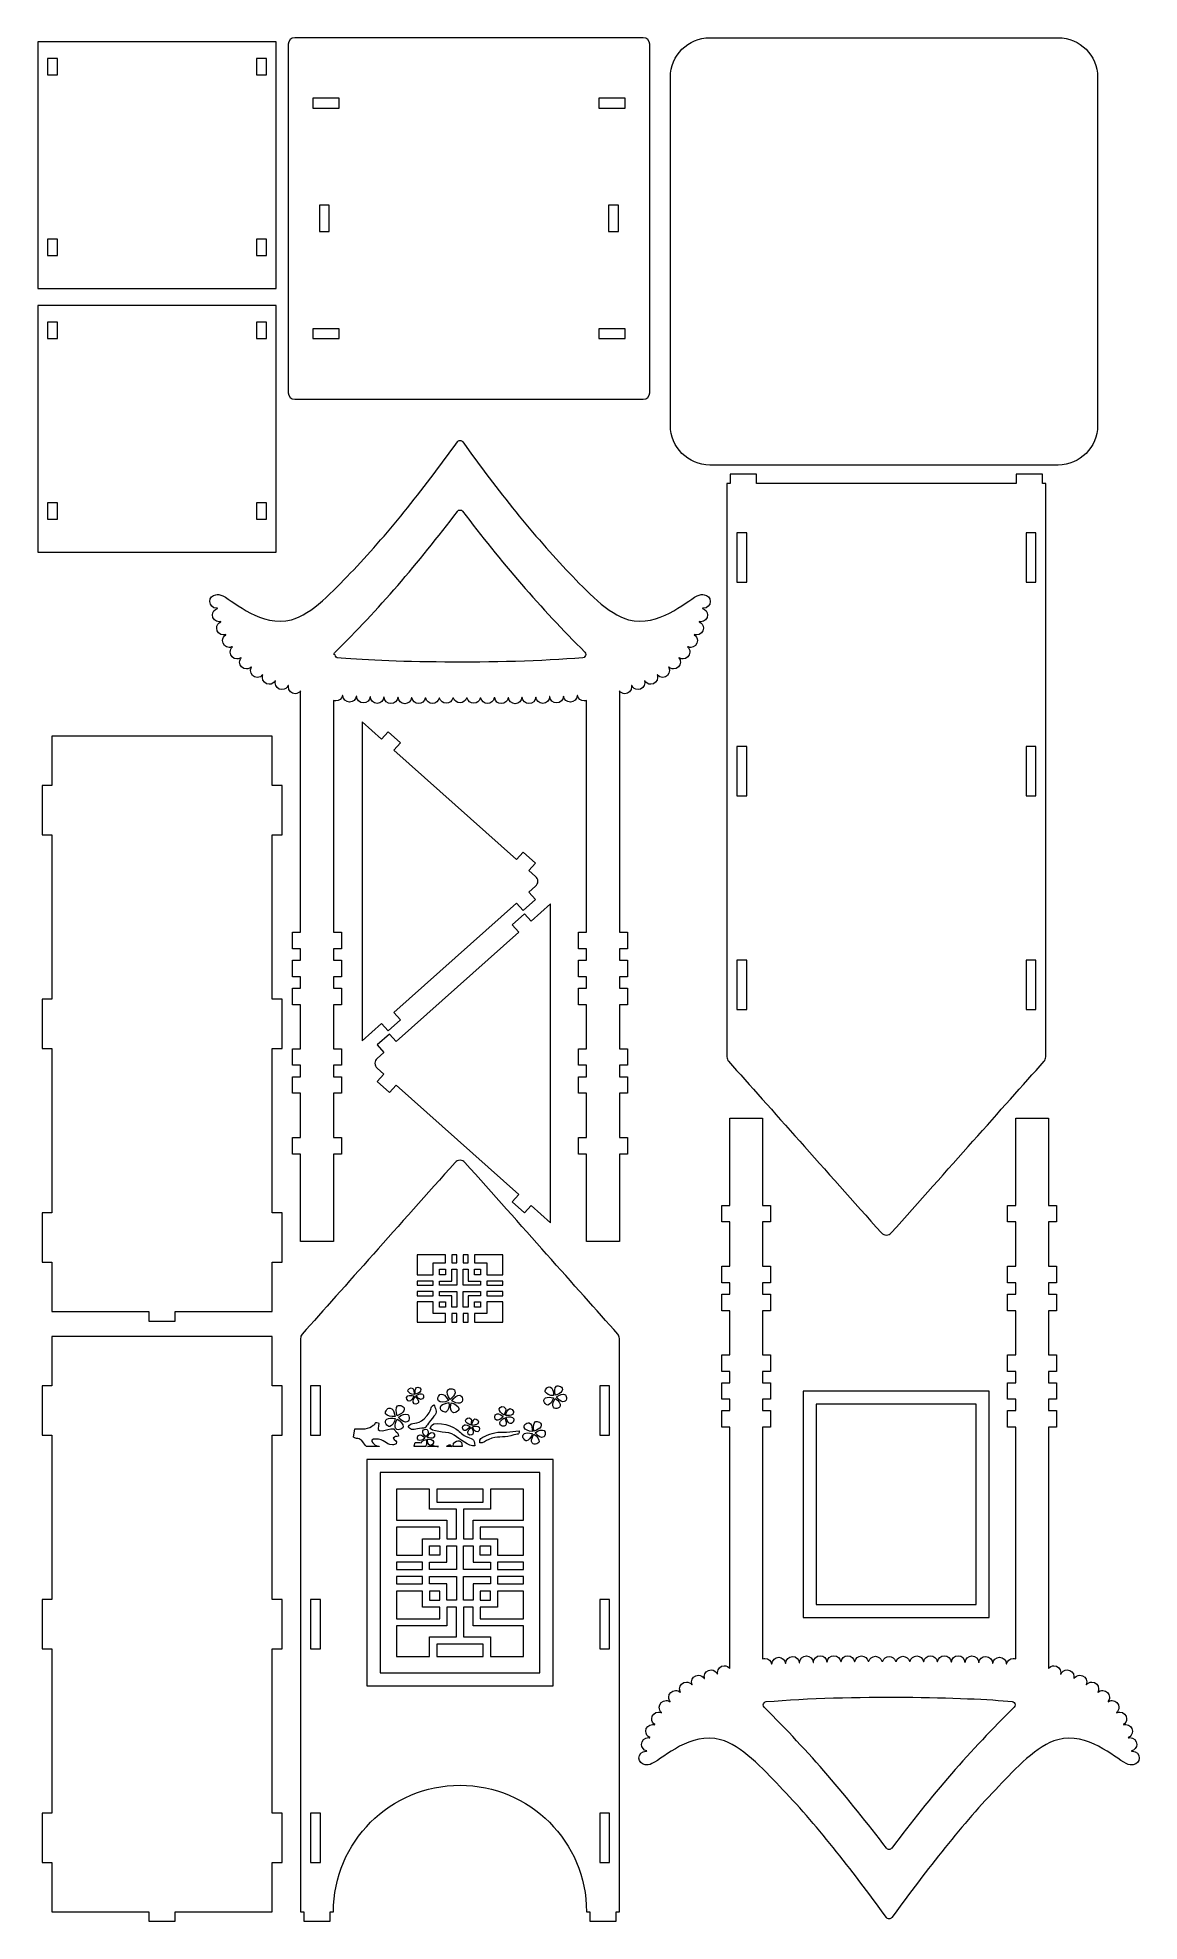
# Model space of a CAD drawing. Header units: inches. Extents: x -6.6 to 6.6, y -11.3 to 11.3.
import ezdxf

# ---------------------------------------------------------------- set-up
doc = ezdxf.new("R2010")
doc.units = ezdxf.units.IN
doc.header["$MEASUREMENT"] = 0
doc.layers.add('layer 1', color=7, linetype='Continuous')

msp = doc.modelspace()

# ---------------------------------------------------------------- linework, layer by layer
at = {"layer": 'layer 1', "color": 250, "lineweight": 20}
for points, knots in [([(-6.598, 8.276), (-6.598, 8.276), (-6.598, 11.229), (-6.598, 11.229), (-6.598, 11.229), (-6.598, 11.229), (-3.74, 11.229), (-3.74, 11.229), (-3.74, 11.229), (-3.74, 11.229), (-3.74, 8.276), (-3.74, 8.276), (-3.74, 8.276), (-3.74, 8.276), (-6.598, 8.276), (-6.598, 8.276)], [0, 0, 0, 0, 0.2, 0.2, 0.2, 0.2, 0.4, 0.4, 0.4, 0.4, 0.6, 0.6, 0.6, 0.6, 1, 1, 1, 1]), ([(0.733, 11.201), (0.733, 11.201), (0.733, 7.028), (0.733, 7.028), (0.733, 7.028), (0.733, 6.985), (0.698, 6.949), (0.655, 6.949), (0.655, 6.949), (0.655, 6.949), (-3.519, 6.949), (-3.519, 6.949), (-3.519, 6.949), (-3.562, 6.949), (-3.597, 6.985), (-3.597, 7.028), (-3.597, 7.028), (-3.597, 7.028), (-3.597, 11.201), (-3.597, 11.201), (-3.597, 11.201), (-3.597, 11.245), (-3.562, 11.28), (-3.519, 11.28), (-3.519, 11.28), (-3.519, 11.28), (0.655, 11.28), (0.655, 11.28), (0.655, 11.28), (0.698, 11.28), (0.733, 11.245), (0.733, 11.201)], [0, 0, 0, 0, 0.111111, 0.111111, 0.111111, 0.111111, 0.222222, 0.222222, 0.222222, 0.222222, 0.333333, 0.333333, 0.333333, 0.333333, 0.444444, 0.444444, 0.444444, 0.444444, 0.555556, 0.555556, 0.555556, 0.555556, 0.666667, 0.666667, 0.666667, 0.666667, 0.777778, 0.777778, 0.777778, 0.777778, 1, 1, 1, 1]), ([(6.099, 10.808), (6.099, 11.068), (5.888, 11.28), (5.627, 11.28), (5.627, 11.28), (5.627, 11.28), (1.454, 11.28), (1.454, 11.28), (1.454, 11.28), (1.193, 11.28), (0.981, 11.068), (0.981, 10.808), (0.981, 10.808), (0.981, 10.808), (0.981, 6.634), (0.981, 6.634), (0.981, 6.634), (0.981, 6.374), (1.193, 6.162), (1.454, 6.162), (1.454, 6.162), (1.454, 6.162), (5.627, 6.162), (5.627, 6.162), (5.627, 6.162), (5.888, 6.162), (6.099, 6.374), (6.099, 6.634), (6.099, 6.634), (6.099, 6.634), (6.099, 10.808), (6.099, 10.808)], [0, 0, 0, 0, 0.111111, 0.111111, 0.111111, 0.111111, 0.222222, 0.222222, 0.222222, 0.222222, 0.333333, 0.333333, 0.333333, 0.333333, 0.444444, 0.444444, 0.444444, 0.444444, 0.555556, 0.555556, 0.555556, 0.555556, 0.666667, 0.666667, 0.666667, 0.666667, 0.777778, 0.777778, 0.777778, 0.777778, 1, 1, 1, 1]), ([(-6.48, 10.835), (-6.48, 10.835), (-6.48, 11.032), (-6.48, 11.032), (-6.48, 11.032), (-6.48, 11.032), (-6.362, 11.032), (-6.362, 11.032), (-6.362, 11.032), (-6.362, 11.032), (-6.362, 10.835), (-6.362, 10.835), (-6.362, 10.835), (-6.362, 10.835), (-6.48, 10.835), (-6.48, 10.835)], [0, 0, 0, 0, 0.2, 0.2, 0.2, 0.2, 0.4, 0.4, 0.4, 0.4, 0.6, 0.6, 0.6, 0.6, 1, 1, 1, 1]), ([(-3.976, 10.835), (-3.976, 10.835), (-3.976, 11.032), (-3.976, 11.032), (-3.976, 11.032), (-3.976, 11.032), (-3.858, 11.032), (-3.858, 11.032), (-3.858, 11.032), (-3.858, 11.032), (-3.858, 10.835), (-3.858, 10.835), (-3.858, 10.835), (-3.858, 10.835), (-3.976, 10.835), (-3.976, 10.835)], [0, 0, 0, 0, 0.2, 0.2, 0.2, 0.2, 0.4, 0.4, 0.4, 0.4, 0.6, 0.6, 0.6, 0.6, 1, 1, 1, 1]), ([(-2.987, 10.436), (-2.987, 10.436), (-3.302, 10.436), (-3.302, 10.436), (-3.302, 10.436), (-3.302, 10.436), (-3.302, 10.554), (-3.302, 10.554), (-3.302, 10.554), (-3.302, 10.554), (-2.987, 10.554), (-2.987, 10.554), (-2.987, 10.554), (-2.987, 10.554), (-2.987, 10.436), (-2.987, 10.436)], [0, 0, 0, 0, 0.2, 0.2, 0.2, 0.2, 0.4, 0.4, 0.4, 0.4, 0.6, 0.6, 0.6, 0.6, 1, 1, 1, 1]), ([(0.438, 10.436), (0.438, 10.436), (0.123, 10.436), (0.123, 10.436), (0.123, 10.436), (0.123, 10.436), (0.123, 10.554), (0.123, 10.554), (0.123, 10.554), (0.123, 10.554), (0.438, 10.554), (0.438, 10.554), (0.438, 10.554), (0.438, 10.554), (0.438, 10.436), (0.438, 10.436)], [0, 0, 0, 0, 0.2, 0.2, 0.2, 0.2, 0.4, 0.4, 0.4, 0.4, 0.6, 0.6, 0.6, 0.6, 1, 1, 1, 1]), ([(-3.105, 9.272), (-3.105, 9.272), (-3.105, 8.957), (-3.105, 8.957), (-3.105, 8.957), (-3.105, 8.957), (-3.223, 8.957), (-3.223, 8.957), (-3.223, 8.957), (-3.223, 8.957), (-3.223, 9.272), (-3.223, 9.272), (-3.223, 9.272), (-3.223, 9.272), (-3.105, 9.272), (-3.105, 9.272)], [0, 0, 0, 0, 0.2, 0.2, 0.2, 0.2, 0.4, 0.4, 0.4, 0.4, 0.6, 0.6, 0.6, 0.6, 1, 1, 1, 1]), ([(0.359, 9.272), (0.359, 9.272), (0.359, 8.957), (0.359, 8.957), (0.359, 8.957), (0.359, 8.957), (0.241, 8.957), (0.241, 8.957), (0.241, 8.957), (0.241, 8.957), (0.241, 9.272), (0.241, 9.272), (0.241, 9.272), (0.241, 9.272), (0.359, 9.272), (0.359, 9.272)], [0, 0, 0, 0, 0.2, 0.2, 0.2, 0.2, 0.4, 0.4, 0.4, 0.4, 0.6, 0.6, 0.6, 0.6, 1, 1, 1, 1]), ([(-6.48, 8.67), (-6.48, 8.67), (-6.48, 8.867), (-6.48, 8.867), (-6.48, 8.867), (-6.48, 8.867), (-6.362, 8.867), (-6.362, 8.867), (-6.362, 8.867), (-6.362, 8.867), (-6.362, 8.67), (-6.362, 8.67), (-6.362, 8.67), (-6.362, 8.67), (-6.48, 8.67), (-6.48, 8.67)], [0, 0, 0, 0, 0.2, 0.2, 0.2, 0.2, 0.4, 0.4, 0.4, 0.4, 0.6, 0.6, 0.6, 0.6, 1, 1, 1, 1]), ([(-3.976, 8.67), (-3.976, 8.67), (-3.976, 8.867), (-3.976, 8.867), (-3.976, 8.867), (-3.976, 8.867), (-3.858, 8.867), (-3.858, 8.867), (-3.858, 8.867), (-3.858, 8.867), (-3.858, 8.67), (-3.858, 8.67), (-3.858, 8.67), (-3.858, 8.67), (-3.976, 8.67), (-3.976, 8.67)], [0, 0, 0, 0, 0.2, 0.2, 0.2, 0.2, 0.4, 0.4, 0.4, 0.4, 0.6, 0.6, 0.6, 0.6, 1, 1, 1, 1]), ([(-6.598, 5.118), (-6.598, 5.118), (-6.598, 8.071), (-6.598, 8.071), (-6.598, 8.071), (-6.598, 8.071), (-3.74, 8.071), (-3.74, 8.071), (-3.74, 8.071), (-3.74, 8.071), (-3.74, 5.118), (-3.74, 5.118), (-3.74, 5.118), (-3.74, 5.118), (-6.598, 5.118), (-6.598, 5.118)], [0, 0, 0, 0, 0.2, 0.2, 0.2, 0.2, 0.4, 0.4, 0.4, 0.4, 0.6, 0.6, 0.6, 0.6, 1, 1, 1, 1]), ([(-6.48, 7.677), (-6.48, 7.677), (-6.48, 7.874), (-6.48, 7.874), (-6.48, 7.874), (-6.48, 7.874), (-6.362, 7.874), (-6.362, 7.874), (-6.362, 7.874), (-6.362, 7.874), (-6.362, 7.677), (-6.362, 7.677), (-6.362, 7.677), (-6.362, 7.677), (-6.48, 7.677), (-6.48, 7.677)], [0, 0, 0, 0, 0.2, 0.2, 0.2, 0.2, 0.4, 0.4, 0.4, 0.4, 0.6, 0.6, 0.6, 0.6, 1, 1, 1, 1]), ([(-3.976, 7.677), (-3.976, 7.677), (-3.976, 7.874), (-3.976, 7.874), (-3.976, 7.874), (-3.976, 7.874), (-3.858, 7.874), (-3.858, 7.874), (-3.858, 7.874), (-3.858, 7.874), (-3.858, 7.677), (-3.858, 7.677), (-3.858, 7.677), (-3.858, 7.677), (-3.976, 7.677), (-3.976, 7.677)], [0, 0, 0, 0, 0.2, 0.2, 0.2, 0.2, 0.4, 0.4, 0.4, 0.4, 0.6, 0.6, 0.6, 0.6, 1, 1, 1, 1]), ([(-2.987, 7.676), (-2.987, 7.676), (-3.302, 7.676), (-3.302, 7.676), (-3.302, 7.676), (-3.302, 7.676), (-3.302, 7.794), (-3.302, 7.794), (-3.302, 7.794), (-3.302, 7.794), (-2.987, 7.794), (-2.987, 7.794), (-2.987, 7.794), (-2.987, 7.794), (-2.987, 7.676), (-2.987, 7.676)], [0, 0, 0, 0, 0.2, 0.2, 0.2, 0.2, 0.4, 0.4, 0.4, 0.4, 0.6, 0.6, 0.6, 0.6, 1, 1, 1, 1]), ([(0.438, 7.676), (0.438, 7.676), (0.123, 7.676), (0.123, 7.676), (0.123, 7.676), (0.123, 7.676), (0.123, 7.794), (0.123, 7.794), (0.123, 7.794), (0.123, 7.794), (0.438, 7.794), (0.438, 7.794), (0.438, 7.794), (0.438, 7.794), (0.438, 7.676), (0.438, 7.676)], [0, 0, 0, 0, 0.2, 0.2, 0.2, 0.2, 0.4, 0.4, 0.4, 0.4, 0.6, 0.6, 0.6, 0.6, 1, 1, 1, 1]), ([(-0.132, 3.402), (-0.125, 3.365), (-0.092, 3.336), (-0.052, 3.336), (-0.052, 3.336), (-0.042, 3.336), (-0.033, 3.338), (-0.024, 3.342), (-0.024, 3.342), (-0.024, 3.342), (-0.024, 0.566), (-0.024, 0.566), (-0.024, 0.566), (-0.024, 0.566), (-0.119, 0.566), (-0.119, 0.566), (-0.119, 0.566), (-0.119, 0.566), (-0.119, 0.368), (-0.119, 0.368), (-0.119, 0.368), (-0.119, 0.368), (-0.024, 0.368), (-0.024, 0.368), (-0.024, 0.368), (-0.024, 0.368), (-0.024, 0.232), (-0.024, 0.232), (-0.024, 0.232), (-0.024, 0.232), (-0.119, 0.232), (-0.119, 0.232), (-0.119, 0.232), (-0.119, 0.232), (-0.119, 0.033), (-0.119, 0.033), (-0.119, 0.033), (-0.119, 0.033), (-0.024, 0.033), (-0.024, 0.033), (-0.024, 0.033), (-0.024, 0.033), (-0.024, -0.103), (-0.024, -0.103), (-0.024, -0.103), (-0.024, -0.103), (-0.119, -0.103), (-0.119, -0.103), (-0.119, -0.103), (-0.119, -0.103), (-0.119, -0.302), (-0.119, -0.302), (-0.119, -0.302), (-0.119, -0.302), (-0.024, -0.302), (-0.024, -0.302), (-0.024, -0.302), (-0.024, -0.302), (-0.024, -0.829), (-0.024, -0.829), (-0.024, -0.829), (-0.024, -0.829), (-0.119, -0.829), (-0.119, -0.829), (-0.119, -0.829), (-0.119, -0.829), (-0.119, -1.028), (-0.119, -1.028), (-0.119, -1.028), (-0.119, -1.028), (-0.024, -1.028), (-0.024, -1.028), (-0.024, -1.028), (-0.024, -1.028), (-0.024, -1.164), (-0.024, -1.164), (-0.024, -1.164), (-0.024, -1.164), (-0.119, -1.164), (-0.119, -1.164), (-0.119, -1.164), (-0.119, -1.164), (-0.119, -1.362), (-0.119, -1.362), (-0.119, -1.362), (-0.119, -1.362), (-0.024, -1.362), (-0.024, -1.362), (-0.024, -1.362), (-0.024, -1.362), (-0.024, -1.892), (-0.024, -1.892), (-0.024, -1.892), (-0.024, -1.892), (-0.119, -1.892), (-0.119, -1.892), (-0.119, -1.892), (-0.119, -1.892), (-0.119, -2.09), (-0.119, -2.09), (-0.119, -2.09), (-0.119, -2.09), (-0.024, -2.09), (-0.024, -2.09), (-0.024, -2.09), (-0.024, -2.09), (-0.024, -3.018), (-0.024, -3.018), (-0.024, -3.018), (-0.024, -3.018), (-0.024, -3.136), (-0.024, -3.136), (-0.024, -3.136), (-0.024, -3.136), (0.37, -3.136), (0.37, -3.136), (0.37, -3.136), (0.37, -3.136), (0.37, -2.09), (0.37, -2.09), (0.37, -2.09), (0.37, -2.09), (0.466, -2.09), (0.466, -2.09), (0.466, -2.09), (0.466, -2.09), (0.466, -1.892), (0.466, -1.892), (0.466, -1.892), (0.466, -1.892), (0.37, -1.892), (0.37, -1.892), (0.37, -1.892), (0.37, -1.892), (0.37, -1.362), (0.37, -1.362), (0.37, -1.362), (0.37, -1.362), (0.466, -1.362), (0.466, -1.362), (0.466, -1.362), (0.466, -1.362), (0.466, -1.164), (0.466, -1.164), (0.466, -1.164), (0.466, -1.164), (0.37, -1.164), (0.37, -1.164), (0.37, -1.164), (0.37, -1.164), (0.37, -1.028), (0.37, -1.028), (0.37, -1.028), (0.37, -1.028), (0.466, -1.028), (0.466, -1.028), (0.466, -1.028), (0.466, -1.028), (0.466, -0.829), (0.466, -0.829), (0.466, -0.829), (0.466, -0.829), (0.37, -0.829), (0.37, -0.829), (0.37, -0.829), (0.37, -0.829), (0.37, -0.302), (0.37, -0.302), (0.37, -0.302), (0.37, -0.302), (0.466, -0.302), (0.466, -0.302), (0.466, -0.302), (0.466, -0.302), (0.466, -0.103), (0.466, -0.103), (0.466, -0.103), (0.466, -0.103), (0.37, -0.103), (0.37, -0.103), (0.37, -0.103), (0.37, -0.103), (0.37, 0.033), (0.37, 0.033), (0.37, 0.033), (0.37, 0.033), (0.466, 0.033), (0.466, 0.033), (0.466, 0.033), (0.466, 0.033), (0.466, 0.232), (0.466, 0.232), (0.466, 0.232), (0.466, 0.232), (0.37, 0.232), (0.37, 0.232), (0.37, 0.232), (0.37, 0.232), (0.37, 0.368), (0.37, 0.368), (0.37, 0.368), (0.37, 0.368), (0.466, 0.368), (0.466, 0.368), (0.466, 0.368), (0.466, 0.368), (0.466, 0.566), (0.466, 0.566), (0.466, 0.566), (0.466, 0.566), (0.37, 0.566), (0.37, 0.566), (0.37, 0.566), (0.37, 0.566), (0.37, 3.456), (0.37, 3.456), (0.37, 3.456), (0.385, 3.436), (0.409, 3.423), (0.436, 3.423), (0.436, 3.423), (0.48, 3.423), (0.517, 3.459), (0.517, 3.504), (0.517, 3.504), (0.517, 3.51), (0.516, 3.517), (0.515, 3.523), (0.515, 3.523), (0.515, 3.523), (0.518, 3.523), (0.518, 3.523), (0.518, 3.523), (0.53, 3.493), (0.559, 3.472), (0.593, 3.472), (0.593, 3.472), (0.638, 3.472), (0.675, 3.509), (0.675, 3.553), (0.675, 3.553), (0.675, 3.561), (0.674, 3.569), (0.671, 3.576), (0.671, 3.576), (0.671, 3.576), (0.675, 3.577), (0.675, 3.577), (0.675, 3.577), (0.689, 3.553), (0.715, 3.536), (0.746, 3.536), (0.746, 3.536), (0.791, 3.536), (0.827, 3.573), (0.827, 3.617), (0.827, 3.617), (0.827, 3.628), (0.825, 3.639), (0.821, 3.648), (0.821, 3.648), (0.821, 3.648), (0.825, 3.65), (0.825, 3.65), (0.825, 3.65), (0.84, 3.631), (0.863, 3.618), (0.889, 3.618), (0.889, 3.618), (0.934, 3.618), (0.97, 3.655), (0.97, 3.7), (0.97, 3.7), (0.97, 3.714), (0.967, 3.728), (0.96, 3.74), (0.96, 3.74), (0.961, 3.741), (0.962, 3.742), (0.963, 3.743), (0.963, 3.743), (0.978, 3.728), (0.998, 3.72), (1.02, 3.72), (1.02, 3.72), (1.064, 3.72), (1.101, 3.756), (1.101, 3.801), (1.101, 3.801), (1.101, 3.82), (1.094, 3.838), (1.083, 3.852), (1.083, 3.852), (1.083, 3.853), (1.084, 3.854), (1.085, 3.855), (1.085, 3.855), (1.099, 3.846), (1.115, 3.84), (1.132, 3.84), (1.132, 3.84), (1.177, 3.84), (1.214, 3.877), (1.214, 3.921), (1.214, 3.921), (1.214, 3.946), (1.203, 3.968), (1.186, 3.983), (1.186, 3.983), (1.186, 3.984), (1.187, 3.985), (1.188, 3.986), (1.188, 3.986), (1.199, 3.981), (1.211, 3.977), (1.224, 3.977), (1.224, 3.977), (1.269, 3.977), (1.305, 4.014), (1.305, 4.059), (1.305, 4.059), (1.305, 4.088), (1.29, 4.114), (1.267, 4.128), (1.267, 4.128), (1.267, 4.128), (1.268, 4.131), (1.268, 4.131), (1.268, 4.131), (1.276, 4.128), (1.285, 4.127), (1.294, 4.127), (1.294, 4.127), (1.339, 4.127), (1.376, 4.163), (1.376, 4.208), (1.376, 4.208), (1.376, 4.242), (1.355, 4.271), (1.326, 4.283), (1.326, 4.283), (1.326, 4.283), (1.327, 4.286), (1.327, 4.286), (1.327, 4.286), (1.332, 4.285), (1.339, 4.284), (1.345, 4.284), (1.345, 4.284), (1.39, 4.284), (1.426, 4.321), (1.426, 4.366), (1.426, 4.366), (1.426, 4.403), (1.4, 4.435), (1.365, 4.444), (1.365, 4.444), (1.365, 4.444), (1.366, 4.447), (1.366, 4.447), (1.366, 4.447), (1.369, 4.447), (1.373, 4.447), (1.376, 4.447), (1.376, 4.447), (1.421, 4.447), (1.458, 4.483), (1.458, 4.528), (1.458, 4.528), (1.458, 4.57), (1.426, 4.604), (1.385, 4.609), (1.385, 4.609), (1.368, 4.614), (1.331, 4.61), (1.302, 4.595), (1.302, 4.595), (1.147, 4.518), (0.846, 4.216), (0.481, 4.309), (0.481, 4.309), (0.234, 4.372), (-0.032, 4.664), (-0.226, 4.865), (-0.226, 4.865), (-0.657, 5.313), (-1.084, 5.853), (-1.507, 6.44), (-1.507, 6.44), (-1.515, 6.45), (-1.526, 6.456), (-1.539, 6.456), (-1.539, 6.456), (-1.552, 6.456), (-1.564, 6.45), (-1.571, 6.44), (-1.571, 6.44), (-1.995, 5.853), (-2.421, 5.313), (-2.853, 4.865), (-2.853, 4.865), (-3.047, 4.664), (-3.313, 4.372), (-3.559, 4.309), (-3.559, 4.309), (-3.925, 4.216), (-4.226, 4.518), (-4.38, 4.595), (-4.38, 4.595), (-4.41, 4.61), (-4.446, 4.614), (-4.464, 4.609), (-4.464, 4.609), (-4.505, 4.604), (-4.536, 4.57), (-4.536, 4.528), (-4.536, 4.528), (-4.536, 4.483), (-4.5, 4.447), (-4.455, 4.447), (-4.455, 4.447), (-4.451, 4.447), (-4.448, 4.447), (-4.444, 4.447), (-4.444, 4.447), (-4.444, 4.447), (-4.444, 4.444), (-4.444, 4.444), (-4.444, 4.444), (-4.479, 4.435), (-4.505, 4.403), (-4.505, 4.366), (-4.505, 4.366), (-4.505, 4.321), (-4.468, 4.284), (-4.423, 4.284), (-4.423, 4.284), (-4.417, 4.284), (-4.411, 4.285), (-4.405, 4.286), (-4.405, 4.286), (-4.405, 4.286), (-4.404, 4.283), (-4.404, 4.283), (-4.404, 4.283), (-4.434, 4.271), (-4.454, 4.242), (-4.454, 4.208), (-4.454, 4.208), (-4.454, 4.163), (-4.418, 4.127), (-4.373, 4.127), (-4.373, 4.127), (-4.364, 4.127), (-4.355, 4.128), (-4.346, 4.131), (-4.346, 4.131), (-4.346, 4.131), (-4.345, 4.128), (-4.345, 4.128), (-4.345, 4.128), (-4.368, 4.114), (-4.384, 4.088), (-4.384, 4.059), (-4.384, 4.059), (-4.384, 4.014), (-4.348, 3.977), (-4.303, 3.977), (-4.303, 3.977), (-4.29, 3.977), (-4.277, 3.981), (-4.266, 3.986), (-4.266, 3.986), (-4.266, 3.986), (-4.264, 3.983), (-4.264, 3.983), (-4.264, 3.983), (-4.281, 3.968), (-4.292, 3.946), (-4.292, 3.921), (-4.292, 3.921), (-4.292, 3.877), (-4.256, 3.84), (-4.211, 3.84), (-4.211, 3.84), (-4.193, 3.84), (-4.177, 3.846), (-4.164, 3.855), (-4.164, 3.855), (-4.163, 3.854), (-4.162, 3.853), (-4.161, 3.852), (-4.161, 3.852), (-4.173, 3.838), (-4.179, 3.82), (-4.179, 3.801), (-4.179, 3.801), (-4.179, 3.756), (-4.143, 3.72), (-4.098, 3.72), (-4.098, 3.72), (-4.076, 3.72), (-4.056, 3.728), (-4.042, 3.743), (-4.042, 3.743), (-4.04, 3.742), (-4.039, 3.741), (-4.038, 3.74), (-4.038, 3.74), (-4.045, 3.728), (-4.049, 3.714), (-4.049, 3.7), (-4.049, 3.7), (-4.049, 3.655), (-4.013, 3.618), (-3.968, 3.618), (-3.968, 3.618), (-3.941, 3.618), (-3.918, 3.631), (-3.903, 3.65), (-3.903, 3.65), (-3.903, 3.65), (-3.9, 3.648), (-3.9, 3.648), (-3.9, 3.648), (-3.903, 3.639), (-3.906, 3.628), (-3.906, 3.617), (-3.906, 3.617), (-3.906, 3.573), (-3.869, 3.536), (-3.824, 3.536), (-3.824, 3.536), (-3.794, 3.536), (-3.767, 3.553), (-3.753, 3.577), (-3.753, 3.577), (-3.753, 3.577), (-3.75, 3.576), (-3.75, 3.576), (-3.75, 3.576), (-3.752, 3.569), (-3.753, 3.561), (-3.753, 3.553), (-3.753, 3.553), (-3.753, 3.509), (-3.717, 3.472), (-3.672, 3.472), (-3.672, 3.472), (-3.638, 3.472), (-3.608, 3.493), (-3.596, 3.523), (-3.596, 3.523), (-3.596, 3.523), (-3.593, 3.523), (-3.593, 3.523), (-3.593, 3.523), (-3.595, 3.517), (-3.595, 3.51), (-3.595, 3.504), (-3.595, 3.504), (-3.595, 3.459), (-3.559, 3.423), (-3.514, 3.423), (-3.514, 3.423), (-3.487, 3.423), (-3.464, 3.436), (-3.449, 3.456), (-3.449, 3.456), (-3.449, 3.456), (-3.449, 0.566), (-3.449, 0.566), (-3.449, 0.566), (-3.449, 0.566), (-3.545, 0.566), (-3.545, 0.566), (-3.545, 0.566), (-3.545, 0.566), (-3.545, 0.368), (-3.545, 0.368), (-3.545, 0.368), (-3.545, 0.368), (-3.449, 0.368), (-3.449, 0.368), (-3.449, 0.368), (-3.449, 0.368), (-3.449, 0.232), (-3.449, 0.232), (-3.449, 0.232), (-3.449, 0.232), (-3.545, 0.232), (-3.545, 0.232), (-3.545, 0.232), (-3.545, 0.232), (-3.545, 0.033), (-3.545, 0.033), (-3.545, 0.033), (-3.545, 0.033), (-3.449, 0.033), (-3.449, 0.033), (-3.449, 0.033), (-3.449, 0.033), (-3.449, -0.103), (-3.449, -0.103), (-3.449, -0.103), (-3.449, -0.103), (-3.545, -0.103), (-3.545, -0.103), (-3.545, -0.103), (-3.545, -0.103), (-3.545, -0.302), (-3.545, -0.302), (-3.545, -0.302), (-3.545, -0.302), (-3.449, -0.302), (-3.449, -0.302), (-3.449, -0.302), (-3.449, -0.302), (-3.449, -0.829), (-3.449, -0.829), (-3.449, -0.829), (-3.449, -0.829), (-3.545, -0.829), (-3.545, -0.829), (-3.545, -0.829), (-3.545, -0.829), (-3.545, -1.028), (-3.545, -1.028), (-3.545, -1.028), (-3.545, -1.028), (-3.449, -1.028), (-3.449, -1.028), (-3.449, -1.028), (-3.449, -1.028), (-3.449, -1.164), (-3.449, -1.164), (-3.449, -1.164), (-3.449, -1.164), (-3.545, -1.164), (-3.545, -1.164), (-3.545, -1.164), (-3.545, -1.164), (-3.545, -1.362), (-3.545, -1.362), (-3.545, -1.362), (-3.545, -1.362), (-3.449, -1.362), (-3.449, -1.362), (-3.449, -1.362), (-3.449, -1.362), (-3.449, -1.892), (-3.449, -1.892), (-3.449, -1.892), (-3.449, -1.892), (-3.545, -1.892), (-3.545, -1.892), (-3.545, -1.892), (-3.545, -1.892), (-3.545, -2.09), (-3.545, -2.09), (-3.545, -2.09), (-3.545, -2.09), (-3.449, -2.09), (-3.449, -2.09), (-3.449, -2.09), (-3.449, -2.09), (-3.449, -3.136), (-3.449, -3.136), (-3.449, -3.136), (-3.449, -3.136), (-3.055, -3.136), (-3.055, -3.136), (-3.055, -3.136), (-3.055, -3.136), (-3.055, -3.018), (-3.055, -3.018), (-3.055, -3.018), (-3.055, -3.018), (-3.055, -2.09), (-3.055, -2.09), (-3.055, -2.09), (-3.055, -2.09), (-2.959, -2.09), (-2.959, -2.09), (-2.959, -2.09), (-2.959, -2.09), (-2.959, -1.892), (-2.959, -1.892), (-2.959, -1.892), (-2.959, -1.892), (-3.055, -1.892), (-3.055, -1.892), (-3.055, -1.892), (-3.055, -1.892), (-3.055, -1.362), (-3.055, -1.362), (-3.055, -1.362), (-3.055, -1.362), (-2.959, -1.362), (-2.959, -1.362), (-2.959, -1.362), (-2.959, -1.362), (-2.959, -1.164), (-2.959, -1.164), (-2.959, -1.164), (-2.959, -1.164), (-3.055, -1.164), (-3.055, -1.164), (-3.055, -1.164), (-3.055, -1.164), (-3.055, -1.028), (-3.055, -1.028), (-3.055, -1.028), (-3.055, -1.028), (-2.959, -1.028), (-2.959, -1.028), (-2.959, -1.028), (-2.959, -1.028), (-2.959, -0.829), (-2.959, -0.829), (-2.959, -0.829), (-2.959, -0.829), (-3.055, -0.829), (-3.055, -0.829), (-3.055, -0.829), (-3.055, -0.829), (-3.055, -0.302), (-3.055, -0.302), (-3.055, -0.302), (-3.055, -0.302), (-2.959, -0.302), (-2.959, -0.302), (-2.959, -0.302), (-2.959, -0.302), (-2.959, -0.103), (-2.959, -0.103), (-2.959, -0.103), (-2.959, -0.103), (-3.055, -0.103), (-3.055, -0.103), (-3.055, -0.103), (-3.055, -0.103), (-3.055, 0.033), (-3.055, 0.033), (-3.055, 0.033), (-3.055, 0.033), (-2.959, 0.033), (-2.959, 0.033), (-2.959, 0.033), (-2.959, 0.033), (-2.959, 0.232), (-2.959, 0.232), (-2.959, 0.232), (-2.959, 0.232), (-3.055, 0.232), (-3.055, 0.232), (-3.055, 0.232), (-3.055, 0.232), (-3.055, 0.368), (-3.055, 0.368), (-3.055, 0.368), (-3.055, 0.368), (-2.959, 0.368), (-2.959, 0.368), (-2.959, 0.368), (-2.959, 0.368), (-2.959, 0.566), (-2.959, 0.566), (-2.959, 0.566), (-2.959, 0.566), (-3.055, 0.566), (-3.055, 0.566), (-3.055, 0.566), (-3.055, 0.566), (-3.055, 3.342), (-3.055, 3.342), (-3.055, 3.342), (-3.046, 3.338), (-3.036, 3.336), (-3.026, 3.336), (-3.026, 3.336), (-2.987, 3.336), (-2.954, 3.364), (-2.946, 3.402), (-2.946, 3.402), (-2.946, 3.402), (-2.943, 3.401), (-2.943, 3.401), (-2.943, 3.401), (-2.942, 3.357), (-2.906, 3.322), (-2.861, 3.322), (-2.861, 3.322), (-2.82, 3.322), (-2.785, 3.354), (-2.781, 3.394), (-2.781, 3.394), (-2.781, 3.394), (-2.782, 3.394), (-2.782, 3.394), (-2.782, 3.394), (-2.782, 3.394), (-2.778, 3.394), (-2.778, 3.394), (-2.778, 3.394), (-2.778, 3.394), (-2.778, 3.394), (-2.778, 3.394), (-2.778, 3.394), (-2.778, 3.349), (-2.741, 3.312), (-2.696, 3.312), (-2.696, 3.312), (-2.654, 3.312), (-2.618, 3.345), (-2.615, 3.387), (-2.615, 3.387), (-2.615, 3.387), (-2.612, 3.387), (-2.612, 3.387), (-2.612, 3.387), (-2.612, 3.343), (-2.576, 3.306), (-2.531, 3.306), (-2.531, 3.306), (-2.488, 3.306), (-2.453, 3.34), (-2.45, 3.382), (-2.45, 3.382), (-2.45, 3.382), (-2.447, 3.382), (-2.447, 3.382), (-2.447, 3.382), (-2.445, 3.338), (-2.41, 3.304), (-2.366, 3.304), (-2.366, 3.304), (-2.323, 3.304), (-2.289, 3.336), (-2.285, 3.377), (-2.285, 3.377), (-2.285, 3.377), (-2.281, 3.377), (-2.281, 3.377), (-2.281, 3.377), (-2.278, 3.336), (-2.243, 3.303), (-2.2, 3.303), (-2.2, 3.303), (-2.159, 3.303), (-2.125, 3.334), (-2.12, 3.374), (-2.12, 3.374), (-2.12, 3.374), (-2.115, 3.374), (-2.115, 3.374), (-2.115, 3.374), (-2.11, 3.334), (-2.076, 3.304), (-2.035, 3.304), (-2.035, 3.304), (-1.995, 3.304), (-1.962, 3.333), (-1.955, 3.371), (-1.955, 3.371), (-1.955, 3.371), (-1.949, 3.371), (-1.949, 3.371), (-1.949, 3.371), (-1.941, 3.334), (-1.909, 3.306), (-1.87, 3.306), (-1.87, 3.306), (-1.831, 3.306), (-1.799, 3.333), (-1.79, 3.369), (-1.79, 3.369), (-1.79, 3.369), (-1.783, 3.369), (-1.783, 3.369), (-1.783, 3.369), (-1.773, 3.335), (-1.742, 3.31), (-1.704, 3.31), (-1.704, 3.31), (-1.667, 3.31), (-1.636, 3.335), (-1.626, 3.369), (-1.626, 3.369), (-1.626, 3.369), (-1.616, 3.368), (-1.616, 3.368), (-1.616, 3.368), (-1.605, 3.337), (-1.575, 3.314), (-1.539, 3.314), (-1.539, 3.314), (-1.504, 3.314), (-1.473, 3.337), (-1.462, 3.369), (-1.462, 3.369), (-1.462, 3.369), (-1.452, 3.369), (-1.452, 3.369), (-1.452, 3.369), (-1.443, 3.335), (-1.411, 3.31), (-1.374, 3.31), (-1.374, 3.31), (-1.337, 3.31), (-1.305, 3.335), (-1.296, 3.37), (-1.296, 3.37), (-1.296, 3.37), (-1.288, 3.37), (-1.288, 3.37), (-1.288, 3.37), (-1.28, 3.334), (-1.248, 3.306), (-1.209, 3.306), (-1.209, 3.306), (-1.17, 3.306), (-1.137, 3.334), (-1.129, 3.372), (-1.129, 3.372), (-1.129, 3.372), (-1.124, 3.372), (-1.124, 3.372), (-1.124, 3.372), (-1.117, 3.333), (-1.084, 3.304), (-1.044, 3.304), (-1.044, 3.304), (-1.002, 3.304), (-0.968, 3.335), (-0.963, 3.375), (-0.963, 3.375), (-0.963, 3.375), (-0.959, 3.375), (-0.959, 3.375), (-0.959, 3.375), (-0.954, 3.334), (-0.92, 3.303), (-0.878, 3.303), (-0.878, 3.303), (-0.835, 3.303), (-0.8, 3.336), (-0.797, 3.378), (-0.797, 3.378), (-0.797, 3.378), (-0.794, 3.378), (-0.794, 3.378), (-0.794, 3.378), (-0.791, 3.337), (-0.756, 3.304), (-0.713, 3.304), (-0.713, 3.304), (-0.669, 3.304), (-0.633, 3.339), (-0.632, 3.383), (-0.632, 3.383), (-0.632, 3.383), (-0.629, 3.383), (-0.629, 3.383), (-0.629, 3.383), (-0.626, 3.34), (-0.591, 3.306), (-0.548, 3.306), (-0.548, 3.306), (-0.503, 3.306), (-0.466, 3.343), (-0.466, 3.388), (-0.466, 3.388), (-0.466, 3.388), (-0.466, 3.388), (-0.466, 3.388), (-0.466, 3.388), (-0.466, 3.388), (-0.463, 3.388), (-0.463, 3.388), (-0.463, 3.388), (-0.461, 3.346), (-0.425, 3.312), (-0.382, 3.312), (-0.382, 3.312), (-0.337, 3.312), (-0.301, 3.349), (-0.301, 3.394), (-0.301, 3.394), (-0.301, 3.394), (-0.301, 3.395), (-0.301, 3.395), (-0.301, 3.395), (-0.301, 3.395), (-0.298, 3.395), (-0.298, 3.395), (-0.298, 3.395), (-0.294, 3.354), (-0.259, 3.322), (-0.217, 3.322), (-0.217, 3.322), (-0.173, 3.322), (-0.137, 3.358), (-0.136, 3.402), (-0.136, 3.402), (-0.136, 3.402), (-0.132, 3.402), (-0.132, 3.402)], [0, 0, 0, 0, 0.003953, 0.003953, 0.003953, 0.003953, 0.007905, 0.007905, 0.007905, 0.007905, 0.011858, 0.011858, 0.011858, 0.011858, 0.01581, 0.01581, 0.01581, 0.01581, 0.019763, 0.019763, 0.019763, 0.019763, 0.023715, 0.023715, 0.023715, 0.023715, 0.027668, 0.027668, 0.027668, 0.027668, 0.031621, 0.031621, 0.031621, 0.031621, 0.035573, 0.035573, 0.035573, 0.035573, 0.039526, 0.039526, 0.039526, 0.039526, 0.043478, 0.043478, 0.043478, 0.043478, 0.047431, 0.047431, 0.047431, 0.047431, 0.051383, 0.051383, 0.051383, 0.051383, 0.055336, 0.055336, 0.055336, 0.055336, 0.059289, 0.059289, 0.059289, 0.059289, 0.063241, 0.063241, 0.063241, 0.063241, 0.067194, 0.067194, 0.067194, 0.067194, 0.071146, 0.071146, 0.071146, 0.071146, 0.075099, 0.075099, 0.075099, 0.075099, 0.079051, 0.079051, 0.079051, 0.079051, 0.083004, 0.083004, 0.083004, 0.083004, 0.086957, 0.086957, 0.086957, 0.086957, 0.090909, 0.090909, 0.090909, 0.090909, 0.094862, 0.094862, 0.094862, 0.094862, 0.098814, 0.098814, 0.098814, 0.098814, 0.102767, 0.102767, 0.102767, 0.102767, 0.106719, 0.106719, 0.106719, 0.106719, 0.110672, 0.110672, 0.110672, 0.110672, 0.114625, 0.114625, 0.114625, 0.114625, 0.118577, 0.118577, 0.118577, 0.118577, 0.12253, 0.12253, 0.12253, 0.12253, 0.126482, 0.126482, 0.126482, 0.126482, 0.130435, 0.130435, 0.130435, 0.130435, 0.134387, 0.134387, 0.134387, 0.134387, 0.13834, 0.13834, 0.13834, 0.13834, 0.142292, 0.142292, 0.142292, 0.142292, 0.146245, 0.146245, 0.146245, 0.146245, 0.150198, 0.150198, 0.150198, 0.150198, 0.15415, 0.15415, 0.15415, 0.15415, 0.158103, 0.158103, 0.158103, 0.158103, 0.162055, 0.162055, 0.162055, 0.162055, 0.166008, 0.166008, 0.166008, 0.166008, 0.16996, 0.16996, 0.16996, 0.16996, 0.173913, 0.173913, 0.173913, 0.173913, 0.177866, 0.177866, 0.177866, 0.177866, 0.181818, 0.181818, 0.181818, 0.181818, 0.185771, 0.185771, 0.185771, 0.185771, 0.189723, 0.189723, 0.189723, 0.189723, 0.193676, 0.193676, 0.193676, 0.193676, 0.197628, 0.197628, 0.197628, 0.197628, 0.201581, 0.201581, 0.201581, 0.201581, 0.205534, 0.205534, 0.205534, 0.205534, 0.209486, 0.209486, 0.209486, 0.209486, 0.213439, 0.213439, 0.213439, 0.213439, 0.217391, 0.217391, 0.217391, 0.217391, 0.221344, 0.221344, 0.221344, 0.221344, 0.225296, 0.225296, 0.225296, 0.225296, 0.229249, 0.229249, 0.229249, 0.229249, 0.233202, 0.233202, 0.233202, 0.233202, 0.237154, 0.237154, 0.237154, 0.237154, 0.241107, 0.241107, 0.241107, 0.241107, 0.245059, 0.245059, 0.245059, 0.245059, 0.249012, 0.249012, 0.249012, 0.249012, 0.252964, 0.252964, 0.252964, 0.252964, 0.256917, 0.256917, 0.256917, 0.256917, 0.26087, 0.26087, 0.26087, 0.26087, 0.264822, 0.264822, 0.264822, 0.264822, 0.268775, 0.268775, 0.268775, 0.268775, 0.272727, 0.272727, 0.272727, 0.272727, 0.27668, 0.27668, 0.27668, 0.27668, 0.280632, 0.280632, 0.280632, 0.280632, 0.284585, 0.284585, 0.284585, 0.284585, 0.288538, 0.288538, 0.288538, 0.288538, 0.29249, 0.29249, 0.29249, 0.29249, 0.296443, 0.296443, 0.296443, 0.296443, 0.300395, 0.300395, 0.300395, 0.300395, 0.304348, 0.304348, 0.304348, 0.304348, 0.3083, 0.3083, 0.3083, 0.3083, 0.312253, 0.312253, 0.312253, 0.312253, 0.316206, 0.316206, 0.316206, 0.316206, 0.320158, 0.320158, 0.320158, 0.320158, 0.324111, 0.324111, 0.324111, 0.324111, 0.328063, 0.328063, 0.328063, 0.328063, 0.332016, 0.332016, 0.332016, 0.332016, 0.335968, 0.335968, 0.335968, 0.335968, 0.339921, 0.339921, 0.339921, 0.339921, 0.343874, 0.343874, 0.343874, 0.343874, 0.347826, 0.347826, 0.347826, 0.347826, 0.351779, 0.351779, 0.351779, 0.351779, 0.355731, 0.355731, 0.355731, 0.355731, 0.359684, 0.359684, 0.359684, 0.359684, 0.363636, 0.363636, 0.363636, 0.363636, 0.367589, 0.367589, 0.367589, 0.367589, 0.371542, 0.371542, 0.371542, 0.371542, 0.375494, 0.375494, 0.375494, 0.375494, 0.379447, 0.379447, 0.379447, 0.379447, 0.383399, 0.383399, 0.383399, 0.383399, 0.387352, 0.387352, 0.387352, 0.387352, 0.391304, 0.391304, 0.391304, 0.391304, 0.395257, 0.395257, 0.395257, 0.395257, 0.399209, 0.399209, 0.399209, 0.399209, 0.403162, 0.403162, 0.403162, 0.403162, 0.407115, 0.407115, 0.407115, 0.407115, 0.411067, 0.411067, 0.411067, 0.411067, 0.41502, 0.41502, 0.41502, 0.41502, 0.418972, 0.418972, 0.418972, 0.418972, 0.422925, 0.422925, 0.422925, 0.422925, 0.426877, 0.426877, 0.426877, 0.426877, 0.43083, 0.43083, 0.43083, 0.43083, 0.434783, 0.434783, 0.434783, 0.434783, 0.438735, 0.438735, 0.438735, 0.438735, 0.442688, 0.442688, 0.442688, 0.442688, 0.44664, 0.44664, 0.44664, 0.44664, 0.450593, 0.450593, 0.450593, 0.450593, 0.454545, 0.454545, 0.454545, 0.454545, 0.458498, 0.458498, 0.458498, 0.458498, 0.462451, 0.462451, 0.462451, 0.462451, 0.466403, 0.466403, 0.466403, 0.466403, 0.470356, 0.470356, 0.470356, 0.470356, 0.474308, 0.474308, 0.474308, 0.474308, 0.478261, 0.478261, 0.478261, 0.478261, 0.482213, 0.482213, 0.482213, 0.482213, 0.486166, 0.486166, 0.486166, 0.486166, 0.490119, 0.490119, 0.490119, 0.490119, 0.494071, 0.494071, 0.494071, 0.494071, 0.498024, 0.498024, 0.498024, 0.498024, 0.501976, 0.501976, 0.501976, 0.501976, 0.505929, 0.505929, 0.505929, 0.505929, 0.509881, 0.509881, 0.509881, 0.509881, 0.513834, 0.513834, 0.513834, 0.513834, 0.517787, 0.517787, 0.517787, 0.517787, 0.521739, 0.521739, 0.521739, 0.521739, 0.525692, 0.525692, 0.525692, 0.525692, 0.529644, 0.529644, 0.529644, 0.529644, 0.533597, 0.533597, 0.533597, 0.533597, 0.537549, 0.537549, 0.537549, 0.537549, 0.541502, 0.541502, 0.541502, 0.541502, 0.545455, 0.545455, 0.545455, 0.545455, 0.549407, 0.549407, 0.549407, 0.549407, 0.55336, 0.55336, 0.55336, 0.55336, 0.557312, 0.557312, 0.557312, 0.557312, 0.561265, 0.561265, 0.561265, 0.561265, 0.565217, 0.565217, 0.565217, 0.565217, 0.56917, 0.56917, 0.56917, 0.56917, 0.573123, 0.573123, 0.573123, 0.573123, 0.577075, 0.577075, 0.577075, 0.577075, 0.581028, 0.581028, 0.581028, 0.581028, 0.58498, 0.58498, 0.58498, 0.58498, 0.588933, 0.588933, 0.588933, 0.588933, 0.592885, 0.592885, 0.592885, 0.592885, 0.596838, 0.596838, 0.596838, 0.596838, 0.600791, 0.600791, 0.600791, 0.600791, 0.604743, 0.604743, 0.604743, 0.604743, 0.608696, 0.608696, 0.608696, 0.608696, 0.612648, 0.612648, 0.612648, 0.612648, 0.616601, 0.616601, 0.616601, 0.616601, 0.620553, 0.620553, 0.620553, 0.620553, 0.624506, 0.624506, 0.624506, 0.624506, 0.628458, 0.628458, 0.628458, 0.628458, 0.632411, 0.632411, 0.632411, 0.632411, 0.636364, 0.636364, 0.636364, 0.636364, 0.640316, 0.640316, 0.640316, 0.640316, 0.644269, 0.644269, 0.644269, 0.644269, 0.648221, 0.648221, 0.648221, 0.648221, 0.652174, 0.652174, 0.652174, 0.652174, 0.656126, 0.656126, 0.656126, 0.656126, 0.660079, 0.660079, 0.660079, 0.660079, 0.664032, 0.664032, 0.664032, 0.664032, 0.667984, 0.667984, 0.667984, 0.667984, 0.671937, 0.671937, 0.671937, 0.671937, 0.675889, 0.675889, 0.675889, 0.675889, 0.679842, 0.679842, 0.679842, 0.679842, 0.683794, 0.683794, 0.683794, 0.683794, 0.687747, 0.687747, 0.687747, 0.687747, 0.6917, 0.6917, 0.6917, 0.6917, 0.695652, 0.695652, 0.695652, 0.695652, 0.699605, 0.699605, 0.699605, 0.699605, 0.703557, 0.703557, 0.703557, 0.703557, 0.70751, 0.70751, 0.70751, 0.70751, 0.711462, 0.711462, 0.711462, 0.711462, 0.715415, 0.715415, 0.715415, 0.715415, 0.719368, 0.719368, 0.719368, 0.719368, 0.72332, 0.72332, 0.72332, 0.72332, 0.727273, 0.727273, 0.727273, 0.727273, 0.731225, 0.731225, 0.731225, 0.731225, 0.735178, 0.735178, 0.735178, 0.735178, 0.73913, 0.73913, 0.73913, 0.73913, 0.743083, 0.743083, 0.743083, 0.743083, 0.747036, 0.747036, 0.747036, 0.747036, 0.750988, 0.750988, 0.750988, 0.750988, 0.754941, 0.754941, 0.754941, 0.754941, 0.758893, 0.758893, 0.758893, 0.758893, 0.762846, 0.762846, 0.762846, 0.762846, 0.766798, 0.766798, 0.766798, 0.766798, 0.770751, 0.770751, 0.770751, 0.770751, 0.774704, 0.774704, 0.774704, 0.774704, 0.778656, 0.778656, 0.778656, 0.778656, 0.782609, 0.782609, 0.782609, 0.782609, 0.786561, 0.786561, 0.786561, 0.786561, 0.790514, 0.790514, 0.790514, 0.790514, 0.794466, 0.794466, 0.794466, 0.794466, 0.798419, 0.798419, 0.798419, 0.798419, 0.802372, 0.802372, 0.802372, 0.802372, 0.806324, 0.806324, 0.806324, 0.806324, 0.810277, 0.810277, 0.810277, 0.810277, 0.814229, 0.814229, 0.814229, 0.814229, 0.818182, 0.818182, 0.818182, 0.818182, 0.822134, 0.822134, 0.822134, 0.822134, 0.826087, 0.826087, 0.826087, 0.826087, 0.83004, 0.83004, 0.83004, 0.83004, 0.833992, 0.833992, 0.833992, 0.833992, 0.837945, 0.837945, 0.837945, 0.837945, 0.841897, 0.841897, 0.841897, 0.841897, 0.84585, 0.84585, 0.84585, 0.84585, 0.849802, 0.849802, 0.849802, 0.849802, 0.853755, 0.853755, 0.853755, 0.853755, 0.857708, 0.857708, 0.857708, 0.857708, 0.86166, 0.86166, 0.86166, 0.86166, 0.865613, 0.865613, 0.865613, 0.865613, 0.869565, 0.869565, 0.869565, 0.869565, 0.873518, 0.873518, 0.873518, 0.873518, 0.87747, 0.87747, 0.87747, 0.87747, 0.881423, 0.881423, 0.881423, 0.881423, 0.885375, 0.885375, 0.885375, 0.885375, 0.889328, 0.889328, 0.889328, 0.889328, 0.893281, 0.893281, 0.893281, 0.893281, 0.897233, 0.897233, 0.897233, 0.897233, 0.901186, 0.901186, 0.901186, 0.901186, 0.905138, 0.905138, 0.905138, 0.905138, 0.909091, 0.909091, 0.909091, 0.909091, 0.913043, 0.913043, 0.913043, 0.913043, 0.916996, 0.916996, 0.916996, 0.916996, 0.920949, 0.920949, 0.920949, 0.920949, 0.924901, 0.924901, 0.924901, 0.924901, 0.928854, 0.928854, 0.928854, 0.928854, 0.932806, 0.932806, 0.932806, 0.932806, 0.936759, 0.936759, 0.936759, 0.936759, 0.940711, 0.940711, 0.940711, 0.940711, 0.944664, 0.944664, 0.944664, 0.944664, 0.948617, 0.948617, 0.948617, 0.948617, 0.952569, 0.952569, 0.952569, 0.952569, 0.956522, 0.956522, 0.956522, 0.956522, 0.960474, 0.960474, 0.960474, 0.960474, 0.964427, 0.964427, 0.964427, 0.964427, 0.968379, 0.968379, 0.968379, 0.968379, 0.972332, 0.972332, 0.972332, 0.972332, 0.976285, 0.976285, 0.976285, 0.976285, 0.980237, 0.980237, 0.980237, 0.980237, 0.98419, 0.98419, 0.98419, 0.98419, 0.988142, 0.988142, 0.988142, 0.988142, 0.992095, 0.992095, 0.992095, 0.992095, 1, 1, 1, 1]), ([(5.457, -0.98), (4.954, -1.545), (4.299, -2.28), (3.627, -3.035), (3.627, -3.035), (3.611, -3.052), (3.591, -3.061), (3.568, -3.061), (3.568, -3.061), (3.545, -3.061), (3.525, -3.052), (3.509, -3.035), (3.509, -3.035), (2.837, -2.28), (2.182, -1.545), (1.678, -0.98), (1.678, -0.98), (1.665, -0.965), (1.659, -0.947), (1.659, -0.927), (1.659, -0.927), (1.659, -0.927), (1.659, 5.94), (1.659, 5.94), (1.659, 5.94), (1.659, 5.94), (1.698, 5.94), (1.698, 5.94), (1.698, 5.94), (1.698, 5.94), (1.698, 6.054), (1.698, 6.054), (1.698, 6.054), (1.698, 6.054), (2.013, 6.054), (2.013, 6.054), (2.013, 6.054), (2.013, 6.054), (2.013, 5.94), (2.013, 5.94), (2.013, 5.94), (2.013, 5.94), (2.052, 5.94), (2.052, 5.94), (2.052, 5.94), (2.052, 5.94), (5.084, 5.94), (5.084, 5.94), (5.084, 5.94), (5.084, 5.94), (5.123, 5.94), (5.123, 5.94), (5.123, 5.94), (5.123, 5.94), (5.123, 6.054), (5.123, 6.054), (5.123, 6.054), (5.123, 6.054), (5.438, 6.054), (5.438, 6.054), (5.438, 6.054), (5.438, 6.054), (5.438, 5.94), (5.438, 5.94), (5.438, 5.94), (5.438, 5.94), (5.477, 5.94), (5.477, 5.94), (5.477, 5.94), (5.477, 5.94), (5.477, -0.927), (5.477, -0.927), (5.477, -0.927), (5.477, -0.947), (5.471, -0.965), (5.457, -0.98)], [0, 0, 0, 0, 0.05, 0.05, 0.05, 0.05, 0.1, 0.1, 0.1, 0.1, 0.15, 0.15, 0.15, 0.15, 0.2, 0.2, 0.2, 0.2, 0.25, 0.25, 0.25, 0.25, 0.3, 0.3, 0.3, 0.3, 0.35, 0.35, 0.35, 0.35, 0.4, 0.4, 0.4, 0.4, 0.45, 0.45, 0.45, 0.45, 0.5, 0.5, 0.5, 0.5, 0.55, 0.55, 0.55, 0.55, 0.6, 0.6, 0.6, 0.6, 0.65, 0.65, 0.65, 0.65, 0.7, 0.7, 0.7, 0.7, 0.75, 0.75, 0.75, 0.75, 0.8, 0.8, 0.8, 0.8, 0.85, 0.85, 0.85, 0.85, 0.9, 0.9, 0.9, 0.9, 1, 1, 1, 1]), ([(-6.48, 5.512), (-6.48, 5.512), (-6.48, 5.708), (-6.48, 5.708), (-6.48, 5.708), (-6.48, 5.708), (-6.362, 5.708), (-6.362, 5.708), (-6.362, 5.708), (-6.362, 5.708), (-6.362, 5.512), (-6.362, 5.512), (-6.362, 5.512), (-6.362, 5.512), (-6.48, 5.512), (-6.48, 5.512)], [0, 0, 0, 0, 0.2, 0.2, 0.2, 0.2, 0.4, 0.4, 0.4, 0.4, 0.6, 0.6, 0.6, 0.6, 1, 1, 1, 1]), ([(-3.976, 5.512), (-3.976, 5.512), (-3.976, 5.708), (-3.976, 5.708), (-3.976, 5.708), (-3.976, 5.708), (-3.858, 5.708), (-3.858, 5.708), (-3.858, 5.708), (-3.858, 5.708), (-3.858, 5.512), (-3.858, 5.512), (-3.858, 5.512), (-3.858, 5.512), (-3.976, 5.512), (-3.976, 5.512)], [0, 0, 0, 0, 0.2, 0.2, 0.2, 0.2, 0.4, 0.4, 0.4, 0.4, 0.6, 0.6, 0.6, 0.6, 1, 1, 1, 1]), ([(-0.032, 3.894), (-0.032, 3.894), (-0.032, 3.894), (-0.032, 3.894), (-0.032, 3.894), (-0.032, 3.905), (-0.036, 3.914), (-0.044, 3.922), (-0.044, 3.922), (-0.571, 4.444), (-1.055, 5.01), (-1.508, 5.608), (-1.508, 5.608), (-1.515, 5.618), (-1.526, 5.623), (-1.539, 5.623), (-1.539, 5.623), (-1.552, 5.623), (-1.563, 5.618), (-1.571, 5.607), (-1.571, 5.607), (-2.036, 4.986), (-2.524, 4.423), (-3.035, 3.921), (-3.035, 3.921), (-3.043, 3.913), (-3.058, 3.893), (-3.047, 3.893), (-3.047, 3.893), (-3.047, 3.893), (-3.047, 3.893), (-3.047, 3.893), (-3.047, 3.893), (-3.026, 3.893), (-3.032, 3.856), (-3.011, 3.854), (-3.011, 3.854), (-2.506, 3.8), (-1.057, 3.769), (-0.068, 3.854), (-0.068, 3.854), (-0.047, 3.856), (-0.032, 3.873), (-0.032, 3.894)], [0, 0, 0, 0, 0.083333, 0.083333, 0.083333, 0.083333, 0.166667, 0.166667, 0.166667, 0.166667, 0.25, 0.25, 0.25, 0.25, 0.333333, 0.333333, 0.333333, 0.333333, 0.416667, 0.416667, 0.416667, 0.416667, 0.5, 0.5, 0.5, 0.5, 0.583333, 0.583333, 0.583333, 0.583333, 0.666667, 0.666667, 0.666667, 0.666667, 0.75, 0.75, 0.75, 0.75, 0.833333, 0.833333, 0.833333, 0.833333, 1, 1, 1, 1]), ([(1.895, 4.759), (1.895, 4.759), (1.777, 4.759), (1.777, 4.759), (1.777, 4.759), (1.777, 4.759), (1.777, 5.349), (1.777, 5.349), (1.777, 5.349), (1.777, 5.349), (1.895, 5.349), (1.895, 5.349), (1.895, 5.349), (1.895, 5.349), (1.895, 4.759), (1.895, 4.759)], [0, 0, 0, 0, 0.2, 0.2, 0.2, 0.2, 0.4, 0.4, 0.4, 0.4, 0.6, 0.6, 0.6, 0.6, 1, 1, 1, 1]), ([(5.359, 4.759), (5.359, 4.759), (5.241, 4.759), (5.241, 4.759), (5.241, 4.759), (5.241, 4.759), (5.241, 5.349), (5.241, 5.349), (5.241, 5.349), (5.241, 5.349), (5.359, 5.349), (5.359, 5.349), (5.359, 5.349), (5.359, 5.349), (5.359, 4.759), (5.359, 4.759)], [0, 0, 0, 0, 0.2, 0.2, 0.2, 0.2, 0.4, 0.4, 0.4, 0.4, 0.6, 0.6, 0.6, 0.6, 1, 1, 1, 1]), ([(-2.711, 3.086), (-2.711, 3.086), (-2.478, 2.879), (-2.478, 2.879), (-2.478, 2.879), (-2.478, 2.879), (-2.4, 2.967), (-2.4, 2.967), (-2.4, 2.967), (-2.4, 2.967), (-2.253, 2.836), (-2.253, 2.836), (-2.253, 2.836), (-2.253, 2.836), (-2.331, 2.748), (-2.331, 2.748), (-2.331, 2.748), (-2.331, 2.748), (-0.861, 1.438), (-0.861, 1.438), (-0.861, 1.438), (-0.861, 1.438), (-0.783, 1.526), (-0.783, 1.526), (-0.783, 1.526), (-0.783, 1.526), (-0.636, 1.395), (-0.636, 1.395), (-0.636, 1.395), (-0.636, 1.395), (-0.714, 1.307), (-0.714, 1.307), (-0.714, 1.307), (-0.714, 1.307), (-0.633, 1.235), (-0.633, 1.235), (-0.633, 1.235), (-0.616, 1.22), (-0.607, 1.2), (-0.607, 1.176), (-0.607, 1.176), (-0.607, 1.153), (-0.616, 1.133), (-0.633, 1.118), (-0.633, 1.118), (-0.633, 1.118), (-0.714, 1.046), (-0.714, 1.046), (-0.714, 1.046), (-0.714, 1.046), (-0.636, 0.957), (-0.636, 0.957), (-0.636, 0.957), (-0.636, 0.957), (-0.783, 0.826), (-0.783, 0.826), (-0.783, 0.826), (-0.783, 0.826), (-0.861, 0.915), (-0.861, 0.915), (-0.861, 0.915), (-0.861, 0.915), (-2.331, -0.395), (-2.331, -0.395), (-2.331, -0.395), (-2.331, -0.395), (-2.253, -0.483), (-2.253, -0.483), (-2.253, -0.483), (-2.253, -0.483), (-2.4, -0.614), (-2.4, -0.614), (-2.4, -0.614), (-2.4, -0.614), (-2.478, -0.526), (-2.478, -0.526), (-2.478, -0.526), (-2.478, -0.526), (-2.711, -0.733), (-2.711, -0.733), (-2.711, -0.733), (-2.711, -0.733), (-2.711, 3.086), (-2.711, 3.086)], [0, 0, 0, 0, 0.045455, 0.045455, 0.045455, 0.045455, 0.090909, 0.090909, 0.090909, 0.090909, 0.136364, 0.136364, 0.136364, 0.136364, 0.181818, 0.181818, 0.181818, 0.181818, 0.227273, 0.227273, 0.227273, 0.227273, 0.272727, 0.272727, 0.272727, 0.272727, 0.318182, 0.318182, 0.318182, 0.318182, 0.363636, 0.363636, 0.363636, 0.363636, 0.409091, 0.409091, 0.409091, 0.409091, 0.454545, 0.454545, 0.454545, 0.454545, 0.5, 0.5, 0.5, 0.5, 0.545455, 0.545455, 0.545455, 0.545455, 0.590909, 0.590909, 0.590909, 0.590909, 0.636364, 0.636364, 0.636364, 0.636364, 0.681818, 0.681818, 0.681818, 0.681818, 0.727273, 0.727273, 0.727273, 0.727273, 0.772727, 0.772727, 0.772727, 0.772727, 0.818182, 0.818182, 0.818182, 0.818182, 0.863636, 0.863636, 0.863636, 0.863636, 0.909091, 0.909091, 0.909091, 0.909091, 1, 1, 1, 1]), ([(-6.427, 2.913), (-6.427, 2.913), (-3.789, 2.913), (-3.789, 2.913), (-3.789, 2.913), (-3.789, 2.913), (-3.789, 2.322), (-3.789, 2.322), (-3.789, 2.322), (-3.789, 2.322), (-3.671, 2.322), (-3.671, 2.322), (-3.671, 2.322), (-3.671, 2.322), (-3.671, 1.732), (-3.671, 1.732), (-3.671, 1.732), (-3.671, 1.732), (-3.789, 1.732), (-3.789, 1.732), (-3.789, 1.732), (-3.789, 1.732), (-3.789, -0.237), (-3.789, -0.237), (-3.789, -0.237), (-3.789, -0.237), (-3.671, -0.237), (-3.671, -0.237), (-3.671, -0.237), (-3.671, -0.237), (-3.671, -0.827), (-3.671, -0.827), (-3.671, -0.827), (-3.671, -0.827), (-3.789, -0.827), (-3.789, -0.827), (-3.789, -0.827), (-3.789, -0.827), (-3.789, -2.796), (-3.789, -2.796), (-3.789, -2.796), (-3.789, -2.796), (-3.671, -2.796), (-3.671, -2.796), (-3.671, -2.796), (-3.671, -2.796), (-3.671, -3.386), (-3.671, -3.386), (-3.671, -3.386), (-3.671, -3.386), (-3.789, -3.386), (-3.789, -3.386), (-3.789, -3.386), (-3.789, -3.386), (-3.789, -3.977), (-3.789, -3.977), (-3.789, -3.977), (-3.789, -3.977), (-4.95, -3.977), (-4.95, -3.977), (-4.95, -3.977), (-4.95, -3.977), (-4.95, -4.091), (-4.95, -4.091), (-4.95, -4.091), (-4.95, -4.091), (-5.265, -4.091), (-5.265, -4.091), (-5.265, -4.091), (-5.265, -4.091), (-5.265, -3.977), (-5.265, -3.977), (-5.265, -3.977), (-5.265, -3.977), (-6.427, -3.977), (-6.427, -3.977), (-6.427, -3.977), (-6.427, -3.977), (-6.427, -3.386), (-6.427, -3.386), (-6.427, -3.386), (-6.427, -3.386), (-6.545, -3.386), (-6.545, -3.386), (-6.545, -3.386), (-6.545, -3.386), (-6.545, -2.796), (-6.545, -2.796), (-6.545, -2.796), (-6.545, -2.796), (-6.427, -2.796), (-6.427, -2.796), (-6.427, -2.796), (-6.427, -2.796), (-6.427, -0.827), (-6.427, -0.827), (-6.427, -0.827), (-6.427, -0.827), (-6.545, -0.827), (-6.545, -0.827), (-6.545, -0.827), (-6.545, -0.827), (-6.545, -0.237), (-6.545, -0.237), (-6.545, -0.237), (-6.545, -0.237), (-6.427, -0.237), (-6.427, -0.237), (-6.427, -0.237), (-6.427, -0.237), (-6.427, 1.732), (-6.427, 1.732), (-6.427, 1.732), (-6.427, 1.732), (-6.545, 1.732), (-6.545, 1.732), (-6.545, 1.732), (-6.545, 1.732), (-6.545, 2.322), (-6.545, 2.322), (-6.545, 2.322), (-6.545, 2.322), (-6.427, 2.322), (-6.427, 2.322), (-6.427, 2.322), (-6.427, 2.322), (-6.427, 2.913), (-6.427, 2.913)], [0, 0, 0, 0, 0.030303, 0.030303, 0.030303, 0.030303, 0.060606, 0.060606, 0.060606, 0.060606, 0.090909, 0.090909, 0.090909, 0.090909, 0.121212, 0.121212, 0.121212, 0.121212, 0.151515, 0.151515, 0.151515, 0.151515, 0.181818, 0.181818, 0.181818, 0.181818, 0.212121, 0.212121, 0.212121, 0.212121, 0.242424, 0.242424, 0.242424, 0.242424, 0.272727, 0.272727, 0.272727, 0.272727, 0.30303, 0.30303, 0.30303, 0.30303, 0.333333, 0.333333, 0.333333, 0.333333, 0.363636, 0.363636, 0.363636, 0.363636, 0.393939, 0.393939, 0.393939, 0.393939, 0.424242, 0.424242, 0.424242, 0.424242, 0.454545, 0.454545, 0.454545, 0.454545, 0.484848, 0.484848, 0.484848, 0.484848, 0.515152, 0.515152, 0.515152, 0.515152, 0.545455, 0.545455, 0.545455, 0.545455, 0.575758, 0.575758, 0.575758, 0.575758, 0.606061, 0.606061, 0.606061, 0.606061, 0.636364, 0.636364, 0.636364, 0.636364, 0.666667, 0.666667, 0.666667, 0.666667, 0.69697, 0.69697, 0.69697, 0.69697, 0.727273, 0.727273, 0.727273, 0.727273, 0.757576, 0.757576, 0.757576, 0.757576, 0.787879, 0.787879, 0.787879, 0.787879, 0.818182, 0.818182, 0.818182, 0.818182, 0.848485, 0.848485, 0.848485, 0.848485, 0.878788, 0.878788, 0.878788, 0.878788, 0.909091, 0.909091, 0.909091, 0.909091, 0.939394, 0.939394, 0.939394, 0.939394, 1, 1, 1, 1]), ([(1.895, 2.199), (1.895, 2.199), (1.777, 2.199), (1.777, 2.199), (1.777, 2.199), (1.777, 2.199), (1.777, 2.79), (1.777, 2.79), (1.777, 2.79), (1.777, 2.79), (1.895, 2.79), (1.895, 2.79), (1.895, 2.79), (1.895, 2.79), (1.895, 2.199), (1.895, 2.199)], [0, 0, 0, 0, 0.2, 0.2, 0.2, 0.2, 0.4, 0.4, 0.4, 0.4, 0.6, 0.6, 0.6, 0.6, 1, 1, 1, 1]), ([(5.359, 2.199), (5.359, 2.199), (5.241, 2.199), (5.241, 2.199), (5.241, 2.199), (5.241, 2.199), (5.241, 2.79), (5.241, 2.79), (5.241, 2.79), (5.241, 2.79), (5.359, 2.79), (5.359, 2.79), (5.359, 2.79), (5.359, 2.79), (5.359, 2.199), (5.359, 2.199)], [0, 0, 0, 0, 0.2, 0.2, 0.2, 0.2, 0.4, 0.4, 0.4, 0.4, 0.6, 0.6, 0.6, 0.6, 1, 1, 1, 1]), ([(-0.455, -2.913), (-0.455, -2.913), (-0.688, -2.706), (-0.688, -2.706), (-0.688, -2.706), (-0.688, -2.706), (-0.767, -2.794), (-0.767, -2.794), (-0.767, -2.794), (-0.767, -2.794), (-0.914, -2.663), (-0.914, -2.663), (-0.914, -2.663), (-0.914, -2.663), (-0.835, -2.575), (-0.835, -2.575), (-0.835, -2.575), (-0.835, -2.575), (-2.305, -1.265), (-2.305, -1.265), (-2.305, -1.265), (-2.305, -1.265), (-2.384, -1.353), (-2.384, -1.353), (-2.384, -1.353), (-2.384, -1.353), (-2.531, -1.223), (-2.531, -1.223), (-2.531, -1.223), (-2.531, -1.223), (-2.452, -1.134), (-2.452, -1.134), (-2.452, -1.134), (-2.452, -1.134), (-2.533, -1.062), (-2.533, -1.062), (-2.533, -1.062), (-2.55, -1.047), (-2.559, -1.027), (-2.559, -1.003), (-2.559, -1.003), (-2.559, -0.98), (-2.55, -0.96), (-2.533, -0.945), (-2.533, -0.945), (-2.533, -0.945), (-2.452, -0.873), (-2.452, -0.873), (-2.452, -0.873), (-2.452, -0.873), (-2.531, -0.784), (-2.531, -0.784), (-2.531, -0.784), (-2.531, -0.784), (-2.384, -0.654), (-2.384, -0.654), (-2.384, -0.654), (-2.384, -0.654), (-2.305, -0.742), (-2.305, -0.742), (-2.305, -0.742), (-2.305, -0.742), (-0.835, 0.568), (-0.835, 0.568), (-0.835, 0.568), (-0.835, 0.568), (-0.914, 0.656), (-0.914, 0.656), (-0.914, 0.656), (-0.914, 0.656), (-0.767, 0.787), (-0.767, 0.787), (-0.767, 0.787), (-0.767, 0.787), (-0.688, 0.699), (-0.688, 0.699), (-0.688, 0.699), (-0.688, 0.699), (-0.455, 0.906), (-0.455, 0.906), (-0.455, 0.906), (-0.455, 0.906), (-0.455, -2.913), (-0.455, -2.913)], [0, 0, 0, 0, 0.045455, 0.045455, 0.045455, 0.045455, 0.090909, 0.090909, 0.090909, 0.090909, 0.136364, 0.136364, 0.136364, 0.136364, 0.181818, 0.181818, 0.181818, 0.181818, 0.227273, 0.227273, 0.227273, 0.227273, 0.272727, 0.272727, 0.272727, 0.272727, 0.318182, 0.318182, 0.318182, 0.318182, 0.363636, 0.363636, 0.363636, 0.363636, 0.409091, 0.409091, 0.409091, 0.409091, 0.454545, 0.454545, 0.454545, 0.454545, 0.5, 0.5, 0.5, 0.5, 0.545455, 0.545455, 0.545455, 0.545455, 0.590909, 0.590909, 0.590909, 0.590909, 0.636364, 0.636364, 0.636364, 0.636364, 0.681818, 0.681818, 0.681818, 0.681818, 0.727273, 0.727273, 0.727273, 0.727273, 0.772727, 0.772727, 0.772727, 0.772727, 0.818182, 0.818182, 0.818182, 0.818182, 0.863636, 0.863636, 0.863636, 0.863636, 0.909091, 0.909091, 0.909091, 0.909091, 1, 1, 1, 1]), ([(1.895, -0.36), (1.895, -0.36), (1.777, -0.36), (1.777, -0.36), (1.777, -0.36), (1.777, -0.36), (1.777, 0.231), (1.777, 0.231), (1.777, 0.231), (1.777, 0.231), (1.895, 0.231), (1.895, 0.231), (1.895, 0.231), (1.895, 0.231), (1.895, -0.36), (1.895, -0.36)], [0, 0, 0, 0, 0.2, 0.2, 0.2, 0.2, 0.4, 0.4, 0.4, 0.4, 0.6, 0.6, 0.6, 0.6, 1, 1, 1, 1]), ([(5.359, -0.36), (5.359, -0.36), (5.241, -0.36), (5.241, -0.36), (5.241, -0.36), (5.241, -0.36), (5.241, 0.231), (5.241, 0.231), (5.241, 0.231), (5.241, 0.231), (5.359, 0.231), (5.359, 0.231), (5.359, 0.231), (5.359, 0.231), (5.359, -0.36), (5.359, -0.36)], [0, 0, 0, 0, 0.2, 0.2, 0.2, 0.2, 0.4, 0.4, 0.4, 0.4, 0.6, 0.6, 0.6, 0.6, 1, 1, 1, 1]), ([(2.194, -8.198), (2.187, -8.16), (2.154, -8.132), (2.114, -8.132), (2.114, -8.132), (2.104, -8.132), (2.094, -8.134), (2.086, -8.137), (2.086, -8.137), (2.086, -8.137), (2.086, -5.362), (2.086, -5.362), (2.086, -5.362), (2.086, -5.362), (2.181, -5.362), (2.181, -5.362), (2.181, -5.362), (2.181, -5.362), (2.181, -5.163), (2.181, -5.163), (2.181, -5.163), (2.181, -5.163), (2.086, -5.163), (2.086, -5.163), (2.086, -5.163), (2.086, -5.163), (2.086, -5.028), (2.086, -5.028), (2.086, -5.028), (2.086, -5.028), (2.181, -5.028), (2.181, -5.028), (2.181, -5.028), (2.181, -5.028), (2.181, -4.829), (2.181, -4.829), (2.181, -4.829), (2.181, -4.829), (2.086, -4.829), (2.086, -4.829), (2.086, -4.829), (2.086, -4.829), (2.086, -4.693), (2.086, -4.693), (2.086, -4.693), (2.086, -4.693), (2.181, -4.693), (2.181, -4.693), (2.181, -4.693), (2.181, -4.693), (2.181, -4.494), (2.181, -4.494), (2.181, -4.494), (2.181, -4.494), (2.086, -4.494), (2.086, -4.494), (2.086, -4.494), (2.086, -4.494), (2.086, -3.967), (2.086, -3.967), (2.086, -3.967), (2.086, -3.967), (2.181, -3.967), (2.181, -3.967), (2.181, -3.967), (2.181, -3.967), (2.181, -3.768), (2.181, -3.768), (2.181, -3.768), (2.181, -3.768), (2.086, -3.768), (2.086, -3.768), (2.086, -3.768), (2.086, -3.768), (2.086, -3.632), (2.086, -3.632), (2.086, -3.632), (2.086, -3.632), (2.181, -3.632), (2.181, -3.632), (2.181, -3.632), (2.181, -3.632), (2.181, -3.433), (2.181, -3.433), (2.181, -3.433), (2.181, -3.433), (2.086, -3.433), (2.086, -3.433), (2.086, -3.433), (2.086, -3.433), (2.086, -2.904), (2.086, -2.904), (2.086, -2.904), (2.086, -2.904), (2.181, -2.904), (2.181, -2.904), (2.181, -2.904), (2.181, -2.904), (2.181, -2.706), (2.181, -2.706), (2.181, -2.706), (2.181, -2.706), (2.086, -2.706), (2.086, -2.706), (2.086, -2.706), (2.086, -2.706), (2.086, -1.778), (2.086, -1.778), (2.086, -1.778), (2.086, -1.778), (2.086, -1.66), (2.086, -1.66), (2.086, -1.66), (2.086, -1.66), (1.692, -1.66), (1.692, -1.66), (1.692, -1.66), (1.692, -1.66), (1.692, -2.706), (1.692, -2.706), (1.692, -2.706), (1.692, -2.706), (1.596, -2.706), (1.596, -2.706), (1.596, -2.706), (1.596, -2.706), (1.596, -2.904), (1.596, -2.904), (1.596, -2.904), (1.596, -2.904), (1.692, -2.904), (1.692, -2.904), (1.692, -2.904), (1.692, -2.904), (1.692, -3.433), (1.692, -3.433), (1.692, -3.433), (1.692, -3.433), (1.596, -3.433), (1.596, -3.433), (1.596, -3.433), (1.596, -3.433), (1.596, -3.632), (1.596, -3.632), (1.596, -3.632), (1.596, -3.632), (1.692, -3.632), (1.692, -3.632), (1.692, -3.632), (1.692, -3.632), (1.692, -3.768), (1.692, -3.768), (1.692, -3.768), (1.692, -3.768), (1.596, -3.768), (1.596, -3.768), (1.596, -3.768), (1.596, -3.768), (1.596, -3.967), (1.596, -3.967), (1.596, -3.967), (1.596, -3.967), (1.692, -3.967), (1.692, -3.967), (1.692, -3.967), (1.692, -3.967), (1.692, -4.494), (1.692, -4.494), (1.692, -4.494), (1.692, -4.494), (1.596, -4.494), (1.596, -4.494), (1.596, -4.494), (1.596, -4.494), (1.596, -4.693), (1.596, -4.693), (1.596, -4.693), (1.596, -4.693), (1.692, -4.693), (1.692, -4.693), (1.692, -4.693), (1.692, -4.693), (1.692, -4.829), (1.692, -4.829), (1.692, -4.829), (1.692, -4.829), (1.596, -4.829), (1.596, -4.829), (1.596, -4.829), (1.596, -4.829), (1.596, -5.028), (1.596, -5.028), (1.596, -5.028), (1.596, -5.028), (1.692, -5.028), (1.692, -5.028), (1.692, -5.028), (1.692, -5.028), (1.692, -5.163), (1.692, -5.163), (1.692, -5.163), (1.692, -5.163), (1.596, -5.163), (1.596, -5.163), (1.596, -5.163), (1.596, -5.163), (1.596, -5.362), (1.596, -5.362), (1.596, -5.362), (1.596, -5.362), (1.692, -5.362), (1.692, -5.362), (1.692, -5.362), (1.692, -5.362), (1.692, -8.252), (1.692, -8.252), (1.692, -8.252), (1.677, -8.232), (1.653, -8.219), (1.626, -8.219), (1.626, -8.219), (1.582, -8.219), (1.545, -8.255), (1.545, -8.3), (1.545, -8.3), (1.545, -8.306), (1.546, -8.312), (1.547, -8.318), (1.547, -8.318), (1.547, -8.318), (1.544, -8.319), (1.544, -8.319), (1.544, -8.319), (1.532, -8.289), (1.503, -8.268), (1.469, -8.268), (1.469, -8.268), (1.424, -8.268), (1.387, -8.304), (1.387, -8.349), (1.387, -8.349), (1.387, -8.357), (1.388, -8.365), (1.391, -8.372), (1.391, -8.372), (1.391, -8.372), (1.387, -8.373), (1.387, -8.373), (1.387, -8.373), (1.373, -8.349), (1.347, -8.332), (1.316, -8.332), (1.316, -8.332), (1.271, -8.332), (1.235, -8.368), (1.235, -8.413), (1.235, -8.413), (1.235, -8.424), (1.237, -8.434), (1.241, -8.444), (1.241, -8.444), (1.241, -8.444), (1.237, -8.446), (1.237, -8.446), (1.237, -8.446), (1.222, -8.427), (1.199, -8.414), (1.173, -8.414), (1.173, -8.414), (1.128, -8.414), (1.092, -8.45), (1.092, -8.495), (1.092, -8.495), (1.092, -8.51), (1.095, -8.524), (1.102, -8.536), (1.102, -8.536), (1.101, -8.537), (1.1, -8.537), (1.099, -8.538), (1.099, -8.538), (1.084, -8.524), (1.064, -8.515), (1.042, -8.515), (1.042, -8.515), (0.998, -8.515), (0.961, -8.552), (0.961, -8.597), (0.961, -8.597), (0.961, -8.616), (0.968, -8.634), (0.979, -8.648), (0.979, -8.648), (0.979, -8.649), (0.978, -8.65), (0.977, -8.651), (0.977, -8.651), (0.963, -8.642), (0.947, -8.636), (0.93, -8.636), (0.93, -8.636), (0.885, -8.636), (0.848, -8.672), (0.848, -8.717), (0.848, -8.717), (0.848, -8.742), (0.859, -8.764), (0.876, -8.779), (0.876, -8.779), (0.876, -8.78), (0.875, -8.781), (0.874, -8.782), (0.874, -8.782), (0.863, -8.776), (0.851, -8.773), (0.838, -8.773), (0.838, -8.773), (0.793, -8.773), (0.757, -8.81), (0.757, -8.854), (0.757, -8.854), (0.757, -8.884), (0.772, -8.91), (0.795, -8.924), (0.795, -8.924), (0.795, -8.924), (0.794, -8.927), (0.794, -8.927), (0.794, -8.927), (0.786, -8.924), (0.777, -8.923), (0.768, -8.923), (0.768, -8.923), (0.723, -8.923), (0.686, -8.959), (0.686, -9.004), (0.686, -9.004), (0.686, -9.038), (0.707, -9.067), (0.736, -9.079), (0.736, -9.079), (0.736, -9.079), (0.735, -9.082), (0.735, -9.082), (0.735, -9.082), (0.73, -9.081), (0.723, -9.08), (0.717, -9.08), (0.717, -9.08), (0.672, -9.08), (0.636, -9.116), (0.636, -9.161), (0.636, -9.161), (0.636, -9.199), (0.662, -9.231), (0.697, -9.24), (0.697, -9.24), (0.697, -9.24), (0.696, -9.243), (0.696, -9.243), (0.696, -9.243), (0.693, -9.243), (0.689, -9.242), (0.686, -9.242), (0.686, -9.242), (0.641, -9.242), (0.604, -9.279), (0.604, -9.324), (0.604, -9.324), (0.604, -9.366), (0.636, -9.4), (0.677, -9.404), (0.677, -9.404), (0.694, -9.409), (0.731, -9.406), (0.76, -9.391), (0.76, -9.391), (0.915, -9.313), (1.216, -9.012), (1.581, -9.105), (1.581, -9.105), (1.828, -9.167), (2.094, -9.46), (2.288, -9.661), (2.288, -9.661), (2.719, -10.109), (3.146, -10.649), (3.569, -11.236), (3.569, -11.236), (3.577, -11.246), (3.588, -11.252), (3.601, -11.252), (3.601, -11.252), (3.614, -11.252), (3.626, -11.246), (3.633, -11.236), (3.633, -11.236), (4.057, -10.649), (4.483, -10.109), (4.915, -9.661), (4.915, -9.661), (5.109, -9.46), (5.375, -9.167), (5.621, -9.105), (5.621, -9.105), (5.987, -9.012), (6.288, -9.313), (6.442, -9.391), (6.442, -9.391), (6.472, -9.406), (6.508, -9.409), (6.526, -9.404), (6.526, -9.404), (6.567, -9.4), (6.598, -9.366), (6.598, -9.324), (6.598, -9.324), (6.598, -9.279), (6.562, -9.242), (6.517, -9.242), (6.517, -9.242), (6.513, -9.242), (6.51, -9.243), (6.506, -9.243), (6.506, -9.243), (6.506, -9.243), (6.506, -9.24), (6.506, -9.24), (6.506, -9.24), (6.541, -9.231), (6.567, -9.199), (6.567, -9.161), (6.567, -9.161), (6.567, -9.116), (6.53, -9.08), (6.485, -9.08), (6.485, -9.08), (6.479, -9.08), (6.473, -9.081), (6.467, -9.082), (6.467, -9.082), (6.467, -9.082), (6.466, -9.079), (6.466, -9.079), (6.466, -9.079), (6.496, -9.067), (6.516, -9.038), (6.516, -9.004), (6.516, -9.004), (6.516, -8.959), (6.48, -8.923), (6.435, -8.923), (6.435, -8.923), (6.426, -8.923), (6.417, -8.924), (6.408, -8.927), (6.408, -8.927), (6.408, -8.927), (6.407, -8.924), (6.407, -8.924), (6.407, -8.924), (6.43, -8.91), (6.446, -8.884), (6.446, -8.854), (6.446, -8.854), (6.446, -8.81), (6.41, -8.773), (6.365, -8.773), (6.365, -8.773), (6.352, -8.773), (6.339, -8.776), (6.328, -8.782), (6.328, -8.782), (6.328, -8.782), (6.326, -8.779), (6.326, -8.779), (6.326, -8.779), (6.343, -8.764), (6.354, -8.742), (6.354, -8.717), (6.354, -8.717), (6.354, -8.672), (6.318, -8.636), (6.273, -8.636), (6.273, -8.636), (6.255, -8.636), (6.239, -8.642), (6.226, -8.651), (6.226, -8.651), (6.225, -8.65), (6.224, -8.649), (6.223, -8.648), (6.223, -8.648), (6.235, -8.634), (6.241, -8.616), (6.241, -8.597), (6.241, -8.597), (6.241, -8.552), (6.205, -8.515), (6.16, -8.515), (6.16, -8.515), (6.138, -8.515), (6.118, -8.524), (6.104, -8.538), (6.104, -8.538), (6.102, -8.537), (6.101, -8.537), (6.1, -8.536), (6.1, -8.536), (6.107, -8.524), (6.111, -8.51), (6.111, -8.495), (6.111, -8.495), (6.111, -8.45), (6.075, -8.414), (6.03, -8.414), (6.03, -8.414), (6.003, -8.414), (5.98, -8.427), (5.965, -8.446), (5.965, -8.446), (5.965, -8.446), (5.962, -8.444), (5.962, -8.444), (5.962, -8.444), (5.965, -8.434), (5.968, -8.424), (5.968, -8.413), (5.968, -8.413), (5.968, -8.368), (5.931, -8.332), (5.886, -8.332), (5.886, -8.332), (5.856, -8.332), (5.829, -8.349), (5.815, -8.373), (5.815, -8.373), (5.815, -8.373), (5.812, -8.372), (5.812, -8.372), (5.812, -8.372), (5.814, -8.365), (5.815, -8.357), (5.815, -8.349), (5.815, -8.349), (5.815, -8.304), (5.779, -8.268), (5.734, -8.268), (5.734, -8.268), (5.7, -8.268), (5.67, -8.289), (5.658, -8.319), (5.658, -8.319), (5.658, -8.319), (5.655, -8.318), (5.655, -8.318), (5.655, -8.318), (5.657, -8.312), (5.657, -8.306), (5.657, -8.3), (5.657, -8.3), (5.657, -8.255), (5.621, -8.219), (5.576, -8.219), (5.576, -8.219), (5.549, -8.219), (5.526, -8.232), (5.511, -8.252), (5.511, -8.252), (5.511, -8.252), (5.511, -5.362), (5.511, -5.362), (5.511, -5.362), (5.511, -5.362), (5.607, -5.362), (5.607, -5.362), (5.607, -5.362), (5.607, -5.362), (5.607, -5.163), (5.607, -5.163), (5.607, -5.163), (5.607, -5.163), (5.511, -5.163), (5.511, -5.163), (5.511, -5.163), (5.511, -5.163), (5.511, -5.028), (5.511, -5.028), (5.511, -5.028), (5.511, -5.028), (5.607, -5.028), (5.607, -5.028), (5.607, -5.028), (5.607, -5.028), (5.607, -4.829), (5.607, -4.829), (5.607, -4.829), (5.607, -4.829), (5.511, -4.829), (5.511, -4.829), (5.511, -4.829), (5.511, -4.829), (5.511, -4.693), (5.511, -4.693), (5.511, -4.693), (5.511, -4.693), (5.607, -4.693), (5.607, -4.693), (5.607, -4.693), (5.607, -4.693), (5.607, -4.494), (5.607, -4.494), (5.607, -4.494), (5.607, -4.494), (5.511, -4.494), (5.511, -4.494), (5.511, -4.494), (5.511, -4.494), (5.511, -3.967), (5.511, -3.967), (5.511, -3.967), (5.511, -3.967), (5.607, -3.967), (5.607, -3.967), (5.607, -3.967), (5.607, -3.967), (5.607, -3.768), (5.607, -3.768), (5.607, -3.768), (5.607, -3.768), (5.511, -3.768), (5.511, -3.768), (5.511, -3.768), (5.511, -3.768), (5.511, -3.632), (5.511, -3.632), (5.511, -3.632), (5.511, -3.632), (5.607, -3.632), (5.607, -3.632), (5.607, -3.632), (5.607, -3.632), (5.607, -3.433), (5.607, -3.433), (5.607, -3.433), (5.607, -3.433), (5.511, -3.433), (5.511, -3.433), (5.511, -3.433), (5.511, -3.433), (5.511, -2.904), (5.511, -2.904), (5.511, -2.904), (5.511, -2.904), (5.607, -2.904), (5.607, -2.904), (5.607, -2.904), (5.607, -2.904), (5.607, -2.706), (5.607, -2.706), (5.607, -2.706), (5.607, -2.706), (5.511, -2.706), (5.511, -2.706), (5.511, -2.706), (5.511, -2.706), (5.511, -1.66), (5.511, -1.66), (5.511, -1.66), (5.511, -1.66), (5.117, -1.66), (5.117, -1.66), (5.117, -1.66), (5.117, -1.66), (5.117, -1.778), (5.117, -1.778), (5.117, -1.778), (5.117, -1.778), (5.117, -2.706), (5.117, -2.706), (5.117, -2.706), (5.117, -2.706), (5.021, -2.706), (5.021, -2.706), (5.021, -2.706), (5.021, -2.706), (5.021, -2.904), (5.021, -2.904), (5.021, -2.904), (5.021, -2.904), (5.117, -2.904), (5.117, -2.904), (5.117, -2.904), (5.117, -2.904), (5.117, -3.433), (5.117, -3.433), (5.117, -3.433), (5.117, -3.433), (5.021, -3.433), (5.021, -3.433), (5.021, -3.433), (5.021, -3.433), (5.021, -3.632), (5.021, -3.632), (5.021, -3.632), (5.021, -3.632), (5.117, -3.632), (5.117, -3.632), (5.117, -3.632), (5.117, -3.632), (5.117, -3.768), (5.117, -3.768), (5.117, -3.768), (5.117, -3.768), (5.021, -3.768), (5.021, -3.768), (5.021, -3.768), (5.021, -3.768), (5.021, -3.967), (5.021, -3.967), (5.021, -3.967), (5.021, -3.967), (5.117, -3.967), (5.117, -3.967), (5.117, -3.967), (5.117, -3.967), (5.117, -4.494), (5.117, -4.494), (5.117, -4.494), (5.117, -4.494), (5.021, -4.494), (5.021, -4.494), (5.021, -4.494), (5.021, -4.494), (5.021, -4.693), (5.021, -4.693), (5.021, -4.693), (5.021, -4.693), (5.117, -4.693), (5.117, -4.693), (5.117, -4.693), (5.117, -4.693), (5.117, -4.829), (5.117, -4.829), (5.117, -4.829), (5.117, -4.829), (5.021, -4.829), (5.021, -4.829), (5.021, -4.829), (5.021, -4.829), (5.021, -5.028), (5.021, -5.028), (5.021, -5.028), (5.021, -5.028), (5.117, -5.028), (5.117, -5.028), (5.117, -5.028), (5.117, -5.028), (5.117, -5.163), (5.117, -5.163), (5.117, -5.163), (5.117, -5.163), (5.021, -5.163), (5.021, -5.163), (5.021, -5.163), (5.021, -5.163), (5.021, -5.362), (5.021, -5.362), (5.021, -5.362), (5.021, -5.362), (5.117, -5.362), (5.117, -5.362), (5.117, -5.362), (5.117, -5.362), (5.117, -8.137), (5.117, -8.137), (5.117, -8.137), (5.108, -8.134), (5.098, -8.132), (5.088, -8.132), (5.088, -8.132), (5.049, -8.132), (5.016, -8.16), (5.008, -8.197), (5.008, -8.197), (5.008, -8.197), (5.005, -8.197), (5.005, -8.197), (5.005, -8.197), (5.004, -8.153), (4.968, -8.118), (4.923, -8.118), (4.923, -8.118), (4.882, -8.118), (4.847, -8.149), (4.843, -8.19), (4.843, -8.19), (4.843, -8.19), (4.844, -8.19), (4.844, -8.19), (4.844, -8.19), (4.844, -8.19), (4.84, -8.19), (4.84, -8.19), (4.84, -8.19), (4.84, -8.19), (4.84, -8.19), (4.84, -8.19), (4.84, -8.19), (4.84, -8.145), (4.803, -8.108), (4.758, -8.108), (4.758, -8.108), (4.715, -8.108), (4.68, -8.141), (4.677, -8.183), (4.677, -8.183), (4.677, -8.183), (4.674, -8.183), (4.674, -8.183), (4.674, -8.183), (4.674, -8.138), (4.638, -8.102), (4.593, -8.102), (4.593, -8.102), (4.55, -8.102), (4.515, -8.136), (4.512, -8.178), (4.512, -8.178), (4.512, -8.178), (4.509, -8.178), (4.509, -8.178), (4.509, -8.178), (4.507, -8.134), (4.472, -8.099), (4.428, -8.099), (4.428, -8.099), (4.385, -8.099), (4.351, -8.132), (4.347, -8.173), (4.347, -8.173), (4.347, -8.173), (4.343, -8.173), (4.343, -8.173), (4.343, -8.173), (4.34, -8.131), (4.305, -8.099), (4.262, -8.099), (4.262, -8.099), (4.221, -8.099), (4.187, -8.13), (4.182, -8.169), (4.182, -8.169), (4.182, -8.169), (4.177, -8.169), (4.177, -8.169), (4.177, -8.169), (4.172, -8.13), (4.138, -8.1), (4.097, -8.1), (4.097, -8.1), (4.057, -8.1), (4.024, -8.129), (4.017, -8.167), (4.017, -8.167), (4.017, -8.167), (4.011, -8.167), (4.011, -8.167), (4.011, -8.167), (4.003, -8.13), (3.971, -8.102), (3.932, -8.102), (3.932, -8.102), (3.893, -8.102), (3.861, -8.129), (3.852, -8.165), (3.852, -8.165), (3.852, -8.165), (3.845, -8.165), (3.845, -8.165), (3.845, -8.165), (3.835, -8.131), (3.804, -8.106), (3.766, -8.106), (3.766, -8.106), (3.729, -8.106), (3.698, -8.13), (3.688, -8.164), (3.688, -8.164), (3.688, -8.164), (3.678, -8.164), (3.678, -8.164), (3.678, -8.164), (3.667, -8.132), (3.637, -8.109), (3.601, -8.109), (3.601, -8.109), (3.566, -8.109), (3.535, -8.132), (3.524, -8.164), (3.524, -8.164), (3.524, -8.164), (3.514, -8.164), (3.514, -8.164), (3.514, -8.164), (3.505, -8.13), (3.473, -8.106), (3.436, -8.106), (3.436, -8.106), (3.399, -8.106), (3.367, -8.131), (3.358, -8.166), (3.358, -8.166), (3.358, -8.166), (3.35, -8.166), (3.35, -8.166), (3.35, -8.166), (3.342, -8.129), (3.31, -8.102), (3.271, -8.102), (3.271, -8.102), (3.232, -8.102), (3.199, -8.13), (3.191, -8.167), (3.191, -8.167), (3.191, -8.167), (3.186, -8.168), (3.186, -8.168), (3.186, -8.168), (3.179, -8.129), (3.146, -8.1), (3.106, -8.1), (3.106, -8.1), (3.064, -8.1), (3.03, -8.131), (3.025, -8.17), (3.025, -8.17), (3.025, -8.17), (3.021, -8.17), (3.021, -8.17), (3.021, -8.17), (3.016, -8.13), (2.982, -8.099), (2.94, -8.099), (2.94, -8.099), (2.897, -8.099), (2.862, -8.132), (2.859, -8.174), (2.859, -8.174), (2.859, -8.174), (2.856, -8.174), (2.856, -8.174), (2.856, -8.174), (2.853, -8.132), (2.818, -8.099), (2.775, -8.099), (2.775, -8.099), (2.731, -8.099), (2.695, -8.135), (2.694, -8.179), (2.694, -8.179), (2.694, -8.179), (2.691, -8.179), (2.691, -8.179), (2.691, -8.179), (2.688, -8.136), (2.653, -8.102), (2.61, -8.102), (2.61, -8.102), (2.565, -8.102), (2.528, -8.139), (2.528, -8.184), (2.528, -8.184), (2.528, -8.184), (2.528, -8.184), (2.528, -8.184), (2.528, -8.184), (2.528, -8.184), (2.525, -8.184), (2.525, -8.184), (2.525, -8.184), (2.523, -8.142), (2.487, -8.108), (2.444, -8.108), (2.444, -8.108), (2.399, -8.108), (2.363, -8.145), (2.363, -8.19), (2.363, -8.19), (2.363, -8.19), (2.363, -8.19), (2.363, -8.19), (2.363, -8.19), (2.363, -8.19), (2.36, -8.191), (2.36, -8.191), (2.36, -8.191), (2.356, -8.15), (2.321, -8.118), (2.279, -8.118), (2.279, -8.118), (2.235, -8.118), (2.199, -8.153), (2.198, -8.198), (2.198, -8.198), (2.198, -8.198), (2.194, -8.198), (2.194, -8.198)], [0, 0, 0, 0, 0.003953, 0.003953, 0.003953, 0.003953, 0.007905, 0.007905, 0.007905, 0.007905, 0.011858, 0.011858, 0.011858, 0.011858, 0.01581, 0.01581, 0.01581, 0.01581, 0.019763, 0.019763, 0.019763, 0.019763, 0.023715, 0.023715, 0.023715, 0.023715, 0.027668, 0.027668, 0.027668, 0.027668, 0.031621, 0.031621, 0.031621, 0.031621, 0.035573, 0.035573, 0.035573, 0.035573, 0.039526, 0.039526, 0.039526, 0.039526, 0.043478, 0.043478, 0.043478, 0.043478, 0.047431, 0.047431, 0.047431, 0.047431, 0.051383, 0.051383, 0.051383, 0.051383, 0.055336, 0.055336, 0.055336, 0.055336, 0.059289, 0.059289, 0.059289, 0.059289, 0.063241, 0.063241, 0.063241, 0.063241, 0.067194, 0.067194, 0.067194, 0.067194, 0.071146, 0.071146, 0.071146, 0.071146, 0.075099, 0.075099, 0.075099, 0.075099, 0.079051, 0.079051, 0.079051, 0.079051, 0.083004, 0.083004, 0.083004, 0.083004, 0.086957, 0.086957, 0.086957, 0.086957, 0.090909, 0.090909, 0.090909, 0.090909, 0.094862, 0.094862, 0.094862, 0.094862, 0.098814, 0.098814, 0.098814, 0.098814, 0.102767, 0.102767, 0.102767, 0.102767, 0.106719, 0.106719, 0.106719, 0.106719, 0.110672, 0.110672, 0.110672, 0.110672, 0.114625, 0.114625, 0.114625, 0.114625, 0.118577, 0.118577, 0.118577, 0.118577, 0.12253, 0.12253, 0.12253, 0.12253, 0.126482, 0.126482, 0.126482, 0.126482, 0.130435, 0.130435, 0.130435, 0.130435, 0.134387, 0.134387, 0.134387, 0.134387, 0.13834, 0.13834, 0.13834, 0.13834, 0.142292, 0.142292, 0.142292, 0.142292, 0.146245, 0.146245, 0.146245, 0.146245, 0.150198, 0.150198, 0.150198, 0.150198, 0.15415, 0.15415, 0.15415, 0.15415, 0.158103, 0.158103, 0.158103, 0.158103, 0.162055, 0.162055, 0.162055, 0.162055, 0.166008, 0.166008, 0.166008, 0.166008, 0.16996, 0.16996, 0.16996, 0.16996, 0.173913, 0.173913, 0.173913, 0.173913, 0.177866, 0.177866, 0.177866, 0.177866, 0.181818, 0.181818, 0.181818, 0.181818, 0.185771, 0.185771, 0.185771, 0.185771, 0.189723, 0.189723, 0.189723, 0.189723, 0.193676, 0.193676, 0.193676, 0.193676, 0.197628, 0.197628, 0.197628, 0.197628, 0.201581, 0.201581, 0.201581, 0.201581, 0.205534, 0.205534, 0.205534, 0.205534, 0.209486, 0.209486, 0.209486, 0.209486, 0.213439, 0.213439, 0.213439, 0.213439, 0.217391, 0.217391, 0.217391, 0.217391, 0.221344, 0.221344, 0.221344, 0.221344, 0.225296, 0.225296, 0.225296, 0.225296, 0.229249, 0.229249, 0.229249, 0.229249, 0.233202, 0.233202, 0.233202, 0.233202, 0.237154, 0.237154, 0.237154, 0.237154, 0.241107, 0.241107, 0.241107, 0.241107, 0.245059, 0.245059, 0.245059, 0.245059, 0.249012, 0.249012, 0.249012, 0.249012, 0.252964, 0.252964, 0.252964, 0.252964, 0.256917, 0.256917, 0.256917, 0.256917, 0.26087, 0.26087, 0.26087, 0.26087, 0.264822, 0.264822, 0.264822, 0.264822, 0.268775, 0.268775, 0.268775, 0.268775, 0.272727, 0.272727, 0.272727, 0.272727, 0.27668, 0.27668, 0.27668, 0.27668, 0.280632, 0.280632, 0.280632, 0.280632, 0.284585, 0.284585, 0.284585, 0.284585, 0.288538, 0.288538, 0.288538, 0.288538, 0.29249, 0.29249, 0.29249, 0.29249, 0.296443, 0.296443, 0.296443, 0.296443, 0.300395, 0.300395, 0.300395, 0.300395, 0.304348, 0.304348, 0.304348, 0.304348, 0.3083, 0.3083, 0.3083, 0.3083, 0.312253, 0.312253, 0.312253, 0.312253, 0.316206, 0.316206, 0.316206, 0.316206, 0.320158, 0.320158, 0.320158, 0.320158, 0.324111, 0.324111, 0.324111, 0.324111, 0.328063, 0.328063, 0.328063, 0.328063, 0.332016, 0.332016, 0.332016, 0.332016, 0.335968, 0.335968, 0.335968, 0.335968, 0.339921, 0.339921, 0.339921, 0.339921, 0.343874, 0.343874, 0.343874, 0.343874, 0.347826, 0.347826, 0.347826, 0.347826, 0.351779, 0.351779, 0.351779, 0.351779, 0.355731, 0.355731, 0.355731, 0.355731, 0.359684, 0.359684, 0.359684, 0.359684, 0.363636, 0.363636, 0.363636, 0.363636, 0.367589, 0.367589, 0.367589, 0.367589, 0.371542, 0.371542, 0.371542, 0.371542, 0.375494, 0.375494, 0.375494, 0.375494, 0.379447, 0.379447, 0.379447, 0.379447, 0.383399, 0.383399, 0.383399, 0.383399, 0.387352, 0.387352, 0.387352, 0.387352, 0.391304, 0.391304, 0.391304, 0.391304, 0.395257, 0.395257, 0.395257, 0.395257, 0.399209, 0.399209, 0.399209, 0.399209, 0.403162, 0.403162, 0.403162, 0.403162, 0.407115, 0.407115, 0.407115, 0.407115, 0.411067, 0.411067, 0.411067, 0.411067, 0.41502, 0.41502, 0.41502, 0.41502, 0.418972, 0.418972, 0.418972, 0.418972, 0.422925, 0.422925, 0.422925, 0.422925, 0.426877, 0.426877, 0.426877, 0.426877, 0.43083, 0.43083, 0.43083, 0.43083, 0.434783, 0.434783, 0.434783, 0.434783, 0.438735, 0.438735, 0.438735, 0.438735, 0.442688, 0.442688, 0.442688, 0.442688, 0.44664, 0.44664, 0.44664, 0.44664, 0.450593, 0.450593, 0.450593, 0.450593, 0.454545, 0.454545, 0.454545, 0.454545, 0.458498, 0.458498, 0.458498, 0.458498, 0.462451, 0.462451, 0.462451, 0.462451, 0.466403, 0.466403, 0.466403, 0.466403, 0.470356, 0.470356, 0.470356, 0.470356, 0.474308, 0.474308, 0.474308, 0.474308, 0.478261, 0.478261, 0.478261, 0.478261, 0.482213, 0.482213, 0.482213, 0.482213, 0.486166, 0.486166, 0.486166, 0.486166, 0.490119, 0.490119, 0.490119, 0.490119, 0.494071, 0.494071, 0.494071, 0.494071, 0.498024, 0.498024, 0.498024, 0.498024, 0.501976, 0.501976, 0.501976, 0.501976, 0.505929, 0.505929, 0.505929, 0.505929, 0.509881, 0.509881, 0.509881, 0.509881, 0.513834, 0.513834, 0.513834, 0.513834, 0.517787, 0.517787, 0.517787, 0.517787, 0.521739, 0.521739, 0.521739, 0.521739, 0.525692, 0.525692, 0.525692, 0.525692, 0.529644, 0.529644, 0.529644, 0.529644, 0.533597, 0.533597, 0.533597, 0.533597, 0.537549, 0.537549, 0.537549, 0.537549, 0.541502, 0.541502, 0.541502, 0.541502, 0.545455, 0.545455, 0.545455, 0.545455, 0.549407, 0.549407, 0.549407, 0.549407, 0.55336, 0.55336, 0.55336, 0.55336, 0.557312, 0.557312, 0.557312, 0.557312, 0.561265, 0.561265, 0.561265, 0.561265, 0.565217, 0.565217, 0.565217, 0.565217, 0.56917, 0.56917, 0.56917, 0.56917, 0.573123, 0.573123, 0.573123, 0.573123, 0.577075, 0.577075, 0.577075, 0.577075, 0.581028, 0.581028, 0.581028, 0.581028, 0.58498, 0.58498, 0.58498, 0.58498, 0.588933, 0.588933, 0.588933, 0.588933, 0.592885, 0.592885, 0.592885, 0.592885, 0.596838, 0.596838, 0.596838, 0.596838, 0.600791, 0.600791, 0.600791, 0.600791, 0.604743, 0.604743, 0.604743, 0.604743, 0.608696, 0.608696, 0.608696, 0.608696, 0.612648, 0.612648, 0.612648, 0.612648, 0.616601, 0.616601, 0.616601, 0.616601, 0.620553, 0.620553, 0.620553, 0.620553, 0.624506, 0.624506, 0.624506, 0.624506, 0.628458, 0.628458, 0.628458, 0.628458, 0.632411, 0.632411, 0.632411, 0.632411, 0.636364, 0.636364, 0.636364, 0.636364, 0.640316, 0.640316, 0.640316, 0.640316, 0.644269, 0.644269, 0.644269, 0.644269, 0.648221, 0.648221, 0.648221, 0.648221, 0.652174, 0.652174, 0.652174, 0.652174, 0.656126, 0.656126, 0.656126, 0.656126, 0.660079, 0.660079, 0.660079, 0.660079, 0.664032, 0.664032, 0.664032, 0.664032, 0.667984, 0.667984, 0.667984, 0.667984, 0.671937, 0.671937, 0.671937, 0.671937, 0.675889, 0.675889, 0.675889, 0.675889, 0.679842, 0.679842, 0.679842, 0.679842, 0.683794, 0.683794, 0.683794, 0.683794, 0.687747, 0.687747, 0.687747, 0.687747, 0.6917, 0.6917, 0.6917, 0.6917, 0.695652, 0.695652, 0.695652, 0.695652, 0.699605, 0.699605, 0.699605, 0.699605, 0.703557, 0.703557, 0.703557, 0.703557, 0.70751, 0.70751, 0.70751, 0.70751, 0.711462, 0.711462, 0.711462, 0.711462, 0.715415, 0.715415, 0.715415, 0.715415, 0.719368, 0.719368, 0.719368, 0.719368, 0.72332, 0.72332, 0.72332, 0.72332, 0.727273, 0.727273, 0.727273, 0.727273, 0.731225, 0.731225, 0.731225, 0.731225, 0.735178, 0.735178, 0.735178, 0.735178, 0.73913, 0.73913, 0.73913, 0.73913, 0.743083, 0.743083, 0.743083, 0.743083, 0.747036, 0.747036, 0.747036, 0.747036, 0.750988, 0.750988, 0.750988, 0.750988, 0.754941, 0.754941, 0.754941, 0.754941, 0.758893, 0.758893, 0.758893, 0.758893, 0.762846, 0.762846, 0.762846, 0.762846, 0.766798, 0.766798, 0.766798, 0.766798, 0.770751, 0.770751, 0.770751, 0.770751, 0.774704, 0.774704, 0.774704, 0.774704, 0.778656, 0.778656, 0.778656, 0.778656, 0.782609, 0.782609, 0.782609, 0.782609, 0.786561, 0.786561, 0.786561, 0.786561, 0.790514, 0.790514, 0.790514, 0.790514, 0.794466, 0.794466, 0.794466, 0.794466, 0.798419, 0.798419, 0.798419, 0.798419, 0.802372, 0.802372, 0.802372, 0.802372, 0.806324, 0.806324, 0.806324, 0.806324, 0.810277, 0.810277, 0.810277, 0.810277, 0.814229, 0.814229, 0.814229, 0.814229, 0.818182, 0.818182, 0.818182, 0.818182, 0.822134, 0.822134, 0.822134, 0.822134, 0.826087, 0.826087, 0.826087, 0.826087, 0.83004, 0.83004, 0.83004, 0.83004, 0.833992, 0.833992, 0.833992, 0.833992, 0.837945, 0.837945, 0.837945, 0.837945, 0.841897, 0.841897, 0.841897, 0.841897, 0.84585, 0.84585, 0.84585, 0.84585, 0.849802, 0.849802, 0.849802, 0.849802, 0.853755, 0.853755, 0.853755, 0.853755, 0.857708, 0.857708, 0.857708, 0.857708, 0.86166, 0.86166, 0.86166, 0.86166, 0.865613, 0.865613, 0.865613, 0.865613, 0.869565, 0.869565, 0.869565, 0.869565, 0.873518, 0.873518, 0.873518, 0.873518, 0.87747, 0.87747, 0.87747, 0.87747, 0.881423, 0.881423, 0.881423, 0.881423, 0.885375, 0.885375, 0.885375, 0.885375, 0.889328, 0.889328, 0.889328, 0.889328, 0.893281, 0.893281, 0.893281, 0.893281, 0.897233, 0.897233, 0.897233, 0.897233, 0.901186, 0.901186, 0.901186, 0.901186, 0.905138, 0.905138, 0.905138, 0.905138, 0.909091, 0.909091, 0.909091, 0.909091, 0.913043, 0.913043, 0.913043, 0.913043, 0.916996, 0.916996, 0.916996, 0.916996, 0.920949, 0.920949, 0.920949, 0.920949, 0.924901, 0.924901, 0.924901, 0.924901, 0.928854, 0.928854, 0.928854, 0.928854, 0.932806, 0.932806, 0.932806, 0.932806, 0.936759, 0.936759, 0.936759, 0.936759, 0.940711, 0.940711, 0.940711, 0.940711, 0.944664, 0.944664, 0.944664, 0.944664, 0.948617, 0.948617, 0.948617, 0.948617, 0.952569, 0.952569, 0.952569, 0.952569, 0.956522, 0.956522, 0.956522, 0.956522, 0.960474, 0.960474, 0.960474, 0.960474, 0.964427, 0.964427, 0.964427, 0.964427, 0.968379, 0.968379, 0.968379, 0.968379, 0.972332, 0.972332, 0.972332, 0.972332, 0.976285, 0.976285, 0.976285, 0.976285, 0.980237, 0.980237, 0.980237, 0.980237, 0.98419, 0.98419, 0.98419, 0.98419, 0.988142, 0.988142, 0.988142, 0.988142, 0.992095, 0.992095, 0.992095, 0.992095, 1, 1, 1, 1]), ([(-3.429, -4.246), (-2.926, -3.681), (-2.27, -2.946), (-1.598, -2.191), (-1.598, -2.191), (-1.583, -2.174), (-1.563, -2.165), (-1.539, -2.165), (-1.539, -2.165), (-1.516, -2.165), (-1.496, -2.174), (-1.48, -2.191), (-1.48, -2.191), (-0.808, -2.946), (-0.153, -3.681), (0.35, -4.246), (0.35, -4.246), (0.364, -4.261), (0.37, -4.279), (0.37, -4.299), (0.37, -4.299), (0.37, -4.299), (0.37, -11.166), (0.37, -11.166), (0.37, -11.166), (0.37, -11.166), (0.331, -11.166), (0.331, -11.166), (0.331, -11.166), (0.331, -11.166), (0.331, -11.28), (0.331, -11.28), (0.331, -11.28), (0.331, -11.28), (0.016, -11.28), (0.016, -11.28), (0.016, -11.28), (0.016, -11.28), (0.016, -11.166), (0.016, -11.166), (0.016, -11.166), (0.016, -11.166), (-0.024, -11.166), (-0.024, -11.166), (-0.024, -11.166), (-0.024, -10.329), (-0.702, -9.65), (-1.539, -9.65), (-1.539, -9.65), (-2.376, -9.65), (-3.055, -10.329), (-3.055, -11.166), (-3.055, -11.166), (-3.055, -11.166), (-3.094, -11.166), (-3.094, -11.166), (-3.094, -11.166), (-3.094, -11.166), (-3.094, -11.28), (-3.094, -11.28), (-3.094, -11.28), (-3.094, -11.28), (-3.409, -11.28), (-3.409, -11.28), (-3.409, -11.28), (-3.409, -11.28), (-3.409, -11.166), (-3.409, -11.166), (-3.409, -11.166), (-3.409, -11.166), (-3.449, -11.166), (-3.449, -11.166), (-3.449, -11.166), (-3.449, -11.166), (-3.449, -4.299), (-3.449, -4.299), (-3.449, -4.299), (-3.449, -4.279), (-3.442, -4.261), (-3.429, -4.246)], [0, 0, 0, 0, 0.047619, 0.047619, 0.047619, 0.047619, 0.095238, 0.095238, 0.095238, 0.095238, 0.142857, 0.142857, 0.142857, 0.142857, 0.190476, 0.190476, 0.190476, 0.190476, 0.238095, 0.238095, 0.238095, 0.238095, 0.285714, 0.285714, 0.285714, 0.285714, 0.333333, 0.333333, 0.333333, 0.333333, 0.380952, 0.380952, 0.380952, 0.380952, 0.428571, 0.428571, 0.428571, 0.428571, 0.47619, 0.47619, 0.47619, 0.47619, 0.52381, 0.52381, 0.52381, 0.52381, 0.571429, 0.571429, 0.571429, 0.571429, 0.619048, 0.619048, 0.619048, 0.619048, 0.666667, 0.666667, 0.666667, 0.666667, 0.714286, 0.714286, 0.714286, 0.714286, 0.761905, 0.761905, 0.761905, 0.761905, 0.809524, 0.809524, 0.809524, 0.809524, 0.857143, 0.857143, 0.857143, 0.857143, 0.904762, 0.904762, 0.904762, 0.904762, 1, 1, 1, 1]), ([(-2.051, -3.296), (-2.051, -3.296), (-1.713, -3.296), (-1.713, -3.296), (-1.713, -3.296), (-1.713, -3.296), (-1.713, -3.393), (-1.713, -3.393), (-1.713, -3.393), (-1.713, -3.393), (-1.822, -3.393), (-1.822, -3.393), (-1.822, -3.393), (-1.822, -3.393), (-1.859, -3.393), (-1.859, -3.393), (-1.859, -3.393), (-1.859, -3.393), (-1.859, -3.539), (-1.859, -3.539), (-1.859, -3.539), (-1.859, -3.539), (-2.051, -3.539), (-2.051, -3.539), (-2.051, -3.539), (-2.051, -3.539), (-2.051, -3.296), (-2.051, -3.296)], [0, 0, 0, 0, 0.125, 0.125, 0.125, 0.125, 0.25, 0.25, 0.25, 0.25, 0.375, 0.375, 0.375, 0.375, 0.5, 0.5, 0.5, 0.5, 0.625, 0.625, 0.625, 0.625, 0.75, 0.75, 0.75, 0.75, 1, 1, 1, 1]), ([(-1.638, -3.296), (-1.638, -3.296), (-1.576, -3.296), (-1.576, -3.296), (-1.576, -3.296), (-1.576, -3.296), (-1.576, -3.393), (-1.576, -3.393), (-1.576, -3.393), (-1.576, -3.393), (-1.638, -3.393), (-1.638, -3.393), (-1.638, -3.393), (-1.638, -3.393), (-1.638, -3.296), (-1.638, -3.296)], [0, 0, 0, 0, 0.2, 0.2, 0.2, 0.2, 0.4, 0.4, 0.4, 0.4, 0.6, 0.6, 0.6, 0.6, 1, 1, 1, 1]), ([(-1.502, -3.296), (-1.502, -3.296), (-1.44, -3.296), (-1.44, -3.296), (-1.44, -3.296), (-1.44, -3.296), (-1.44, -3.393), (-1.44, -3.393), (-1.44, -3.393), (-1.44, -3.393), (-1.502, -3.393), (-1.502, -3.393), (-1.502, -3.393), (-1.502, -3.393), (-1.502, -3.296), (-1.502, -3.296)], [0, 0, 0, 0, 0.2, 0.2, 0.2, 0.2, 0.4, 0.4, 0.4, 0.4, 0.6, 0.6, 0.6, 0.6, 1, 1, 1, 1]), ([(-1.366, -3.296), (-1.366, -3.296), (-1.027, -3.296), (-1.027, -3.296), (-1.027, -3.296), (-1.027, -3.296), (-1.027, -3.539), (-1.027, -3.539), (-1.027, -3.539), (-1.027, -3.539), (-1.219, -3.539), (-1.219, -3.539), (-1.219, -3.539), (-1.219, -3.539), (-1.219, -3.393), (-1.219, -3.393), (-1.219, -3.393), (-1.219, -3.393), (-1.366, -3.393), (-1.366, -3.393), (-1.366, -3.393), (-1.366, -3.393), (-1.366, -3.296), (-1.366, -3.296)], [0, 0, 0, 0, 0.142857, 0.142857, 0.142857, 0.142857, 0.285714, 0.285714, 0.285714, 0.285714, 0.428571, 0.428571, 0.428571, 0.428571, 0.571429, 0.571429, 0.571429, 0.571429, 0.714286, 0.714286, 0.714286, 0.714286, 1, 1, 1, 1]), ([(-1.638, -3.468), (-1.638, -3.468), (-1.638, -3.614), (-1.638, -3.614), (-1.638, -3.614), (-1.638, -3.614), (-1.785, -3.614), (-1.785, -3.614), (-1.785, -3.614), (-1.785, -3.614), (-1.785, -3.661), (-1.785, -3.661), (-1.785, -3.661), (-1.785, -3.661), (-1.576, -3.661), (-1.576, -3.661), (-1.576, -3.661), (-1.576, -3.661), (-1.576, -3.468), (-1.576, -3.468), (-1.576, -3.468), (-1.576, -3.468), (-1.638, -3.468), (-1.638, -3.468)], [0, 0, 0, 0, 0.142857, 0.142857, 0.142857, 0.142857, 0.285714, 0.285714, 0.285714, 0.285714, 0.428571, 0.428571, 0.428571, 0.428571, 0.571429, 0.571429, 0.571429, 0.571429, 0.714286, 0.714286, 0.714286, 0.714286, 1, 1, 1, 1]), ([(-1.785, -3.539), (-1.785, -3.539), (-1.713, -3.539), (-1.713, -3.539), (-1.713, -3.539), (-1.713, -3.539), (-1.713, -3.468), (-1.713, -3.468), (-1.713, -3.468), (-1.713, -3.468), (-1.785, -3.468), (-1.785, -3.468), (-1.785, -3.468), (-1.785, -3.468), (-1.785, -3.539), (-1.785, -3.539)], [0, 0, 0, 0, 0.2, 0.2, 0.2, 0.2, 0.4, 0.4, 0.4, 0.4, 0.6, 0.6, 0.6, 0.6, 1, 1, 1, 1]), ([(-1.294, -3.614), (-1.294, -3.614), (-1.44, -3.614), (-1.44, -3.614), (-1.44, -3.614), (-1.44, -3.614), (-1.44, -3.468), (-1.44, -3.468), (-1.44, -3.468), (-1.44, -3.468), (-1.502, -3.468), (-1.502, -3.468), (-1.502, -3.468), (-1.502, -3.468), (-1.502, -3.661), (-1.502, -3.661), (-1.502, -3.661), (-1.502, -3.661), (-1.294, -3.661), (-1.294, -3.661), (-1.294, -3.661), (-1.294, -3.661), (-1.294, -3.614), (-1.294, -3.614)], [0, 0, 0, 0, 0.142857, 0.142857, 0.142857, 0.142857, 0.285714, 0.285714, 0.285714, 0.285714, 0.428571, 0.428571, 0.428571, 0.428571, 0.571429, 0.571429, 0.571429, 0.571429, 0.714286, 0.714286, 0.714286, 0.714286, 1, 1, 1, 1]), ([(-1.366, -3.468), (-1.366, -3.468), (-1.366, -3.539), (-1.366, -3.539), (-1.366, -3.539), (-1.366, -3.539), (-1.294, -3.539), (-1.294, -3.539), (-1.294, -3.539), (-1.294, -3.539), (-1.294, -3.468), (-1.294, -3.468), (-1.294, -3.468), (-1.294, -3.468), (-1.366, -3.468), (-1.366, -3.468)], [0, 0, 0, 0, 0.2, 0.2, 0.2, 0.2, 0.4, 0.4, 0.4, 0.4, 0.6, 0.6, 0.6, 0.6, 1, 1, 1, 1]), ([(-2.051, -3.661), (-2.051, -3.661), (-2.051, -3.614), (-2.051, -3.614), (-2.051, -3.614), (-2.051, -3.614), (-1.859, -3.614), (-1.859, -3.614), (-1.859, -3.614), (-1.859, -3.614), (-1.859, -3.661), (-1.859, -3.661), (-1.859, -3.661), (-1.859, -3.661), (-2.051, -3.661), (-2.051, -3.661)], [0, 0, 0, 0, 0.2, 0.2, 0.2, 0.2, 0.4, 0.4, 0.4, 0.4, 0.6, 0.6, 0.6, 0.6, 1, 1, 1, 1]), ([(-2.051, -3.788), (-2.051, -3.788), (-2.051, -3.736), (-2.051, -3.736), (-2.051, -3.736), (-2.051, -3.736), (-1.859, -3.736), (-1.859, -3.736), (-1.859, -3.736), (-1.859, -3.736), (-1.859, -3.788), (-1.859, -3.788), (-1.859, -3.788), (-1.859, -3.788), (-2.051, -3.788), (-2.051, -3.788)], [0, 0, 0, 0, 0.2, 0.2, 0.2, 0.2, 0.4, 0.4, 0.4, 0.4, 0.6, 0.6, 0.6, 0.6, 1, 1, 1, 1]), ([(-1.785, -3.788), (-1.785, -3.788), (-1.638, -3.788), (-1.638, -3.788), (-1.638, -3.788), (-1.638, -3.788), (-1.638, -3.926), (-1.638, -3.926), (-1.638, -3.926), (-1.638, -3.926), (-1.576, -3.926), (-1.576, -3.926), (-1.576, -3.926), (-1.576, -3.926), (-1.576, -3.736), (-1.576, -3.736), (-1.576, -3.736), (-1.576, -3.736), (-1.785, -3.736), (-1.785, -3.736), (-1.785, -3.736), (-1.785, -3.736), (-1.785, -3.788), (-1.785, -3.788)], [0, 0, 0, 0, 0.142857, 0.142857, 0.142857, 0.142857, 0.285714, 0.285714, 0.285714, 0.285714, 0.428571, 0.428571, 0.428571, 0.428571, 0.571429, 0.571429, 0.571429, 0.571429, 0.714286, 0.714286, 0.714286, 0.714286, 1, 1, 1, 1]), ([(-1.403, -3.788), (-1.403, -3.788), (-1.294, -3.788), (-1.294, -3.788), (-1.294, -3.788), (-1.294, -3.788), (-1.294, -3.736), (-1.294, -3.736), (-1.294, -3.736), (-1.294, -3.736), (-1.502, -3.736), (-1.502, -3.736), (-1.502, -3.736), (-1.502, -3.736), (-1.502, -3.926), (-1.502, -3.926), (-1.502, -3.926), (-1.502, -3.926), (-1.44, -3.926), (-1.44, -3.926), (-1.44, -3.926), (-1.44, -3.926), (-1.44, -3.788), (-1.44, -3.788), (-1.44, -3.788), (-1.44, -3.788), (-1.403, -3.788), (-1.403, -3.788)], [0, 0, 0, 0, 0.125, 0.125, 0.125, 0.125, 0.25, 0.25, 0.25, 0.25, 0.375, 0.375, 0.375, 0.375, 0.5, 0.5, 0.5, 0.5, 0.625, 0.625, 0.625, 0.625, 0.75, 0.75, 0.75, 0.75, 1, 1, 1, 1]), ([(-1.027, -3.614), (-1.027, -3.614), (-1.027, -3.661), (-1.027, -3.661), (-1.027, -3.661), (-1.027, -3.661), (-1.219, -3.661), (-1.219, -3.661), (-1.219, -3.661), (-1.219, -3.661), (-1.219, -3.614), (-1.219, -3.614), (-1.219, -3.614), (-1.219, -3.614), (-1.027, -3.614), (-1.027, -3.614)], [0, 0, 0, 0, 0.2, 0.2, 0.2, 0.2, 0.4, 0.4, 0.4, 0.4, 0.6, 0.6, 0.6, 0.6, 1, 1, 1, 1]), ([(-1.027, -3.736), (-1.027, -3.736), (-1.027, -3.788), (-1.027, -3.788), (-1.027, -3.788), (-1.027, -3.788), (-1.219, -3.788), (-1.219, -3.788), (-1.219, -3.788), (-1.219, -3.788), (-1.219, -3.736), (-1.219, -3.736), (-1.219, -3.736), (-1.219, -3.736), (-1.027, -3.736), (-1.027, -3.736)], [0, 0, 0, 0, 0.2, 0.2, 0.2, 0.2, 0.4, 0.4, 0.4, 0.4, 0.6, 0.6, 0.6, 0.6, 1, 1, 1, 1]), ([(-1.713, -4.106), (-1.713, -4.106), (-2.051, -4.106), (-2.051, -4.106), (-2.051, -4.106), (-2.051, -4.106), (-2.051, -3.862), (-2.051, -3.862), (-2.051, -3.862), (-2.051, -3.862), (-1.859, -3.862), (-1.859, -3.862), (-1.859, -3.862), (-1.859, -3.862), (-1.859, -4), (-1.859, -4), (-1.859, -4), (-1.859, -4), (-1.713, -4), (-1.713, -4), (-1.713, -4), (-1.713, -4), (-1.713, -4.106), (-1.713, -4.106)], [0, 0, 0, 0, 0.142857, 0.142857, 0.142857, 0.142857, 0.285714, 0.285714, 0.285714, 0.285714, 0.428571, 0.428571, 0.428571, 0.428571, 0.571429, 0.571429, 0.571429, 0.571429, 0.714286, 0.714286, 0.714286, 0.714286, 1, 1, 1, 1]), ([(-1.713, -3.862), (-1.713, -3.862), (-1.785, -3.862), (-1.785, -3.862), (-1.785, -3.862), (-1.785, -3.862), (-1.785, -3.926), (-1.785, -3.926), (-1.785, -3.926), (-1.785, -3.926), (-1.713, -3.926), (-1.713, -3.926), (-1.713, -3.926), (-1.713, -3.926), (-1.713, -3.862), (-1.713, -3.862)], [0, 0, 0, 0, 0.2, 0.2, 0.2, 0.2, 0.4, 0.4, 0.4, 0.4, 0.6, 0.6, 0.6, 0.6, 1, 1, 1, 1]), ([(-1.576, -4.106), (-1.576, -4.106), (-1.638, -4.106), (-1.638, -4.106), (-1.638, -4.106), (-1.638, -4.106), (-1.638, -4), (-1.638, -4), (-1.638, -4), (-1.638, -4), (-1.576, -4), (-1.576, -4), (-1.576, -4), (-1.576, -4), (-1.576, -4.106), (-1.576, -4.106)], [0, 0, 0, 0, 0.2, 0.2, 0.2, 0.2, 0.4, 0.4, 0.4, 0.4, 0.6, 0.6, 0.6, 0.6, 1, 1, 1, 1]), ([(-1.44, -4.106), (-1.44, -4.106), (-1.502, -4.106), (-1.502, -4.106), (-1.502, -4.106), (-1.502, -4.106), (-1.502, -4), (-1.502, -4), (-1.502, -4), (-1.502, -4), (-1.44, -4), (-1.44, -4), (-1.44, -4), (-1.44, -4), (-1.44, -4.106), (-1.44, -4.106)], [0, 0, 0, 0, 0.2, 0.2, 0.2, 0.2, 0.4, 0.4, 0.4, 0.4, 0.6, 0.6, 0.6, 0.6, 1, 1, 1, 1]), ([(-1.027, -3.862), (-1.027, -3.862), (-1.027, -4.106), (-1.027, -4.106), (-1.027, -4.106), (-1.027, -4.106), (-1.366, -4.106), (-1.366, -4.106), (-1.366, -4.106), (-1.366, -4.106), (-1.366, -4), (-1.366, -4), (-1.366, -4), (-1.366, -4), (-1.219, -4), (-1.219, -4), (-1.219, -4), (-1.219, -4), (-1.219, -3.862), (-1.219, -3.862), (-1.219, -3.862), (-1.219, -3.862), (-1.027, -3.862), (-1.027, -3.862)], [0, 0, 0, 0, 0.142857, 0.142857, 0.142857, 0.142857, 0.285714, 0.285714, 0.285714, 0.285714, 0.428571, 0.428571, 0.428571, 0.428571, 0.571429, 0.571429, 0.571429, 0.571429, 0.714286, 0.714286, 0.714286, 0.714286, 1, 1, 1, 1]), ([(-1.294, -3.862), (-1.294, -3.862), (-1.366, -3.862), (-1.366, -3.862), (-1.366, -3.862), (-1.366, -3.862), (-1.366, -3.926), (-1.366, -3.926), (-1.366, -3.926), (-1.366, -3.926), (-1.294, -3.926), (-1.294, -3.926), (-1.294, -3.926), (-1.294, -3.926), (-1.294, -3.862), (-1.294, -3.862)], [0, 0, 0, 0, 0.2, 0.2, 0.2, 0.2, 0.4, 0.4, 0.4, 0.4, 0.6, 0.6, 0.6, 0.6, 1, 1, 1, 1]), ([(-6.427, -4.276), (-6.427, -4.276), (-3.789, -4.276), (-3.789, -4.276), (-3.789, -4.276), (-3.789, -4.276), (-3.789, -4.867), (-3.789, -4.867), (-3.789, -4.867), (-3.789, -4.867), (-3.671, -4.867), (-3.671, -4.867), (-3.671, -4.867), (-3.671, -4.867), (-3.671, -5.457), (-3.671, -5.457), (-3.671, -5.457), (-3.671, -5.457), (-3.789, -5.457), (-3.789, -5.457), (-3.789, -5.457), (-3.789, -5.457), (-3.789, -7.426), (-3.789, -7.426), (-3.789, -7.426), (-3.789, -7.426), (-3.671, -7.426), (-3.671, -7.426), (-3.671, -7.426), (-3.671, -7.426), (-3.671, -8.016), (-3.671, -8.016), (-3.671, -8.016), (-3.671, -8.016), (-3.789, -8.016), (-3.789, -8.016), (-3.789, -8.016), (-3.789, -8.016), (-3.789, -9.985), (-3.789, -9.985), (-3.789, -9.985), (-3.789, -9.985), (-3.671, -9.985), (-3.671, -9.985), (-3.671, -9.985), (-3.671, -9.985), (-3.671, -10.575), (-3.671, -10.575), (-3.671, -10.575), (-3.671, -10.575), (-3.789, -10.575), (-3.789, -10.575), (-3.789, -10.575), (-3.789, -10.575), (-3.789, -11.166), (-3.789, -11.166), (-3.789, -11.166), (-3.789, -11.166), (-4.95, -11.166), (-4.95, -11.166), (-4.95, -11.166), (-4.95, -11.166), (-4.95, -11.28), (-4.95, -11.28), (-4.95, -11.28), (-4.95, -11.28), (-5.265, -11.28), (-5.265, -11.28), (-5.265, -11.28), (-5.265, -11.28), (-5.265, -11.166), (-5.265, -11.166), (-5.265, -11.166), (-5.265, -11.166), (-6.427, -11.166), (-6.427, -11.166), (-6.427, -11.166), (-6.427, -11.166), (-6.427, -10.575), (-6.427, -10.575), (-6.427, -10.575), (-6.427, -10.575), (-6.545, -10.575), (-6.545, -10.575), (-6.545, -10.575), (-6.545, -10.575), (-6.545, -9.985), (-6.545, -9.985), (-6.545, -9.985), (-6.545, -9.985), (-6.427, -9.985), (-6.427, -9.985), (-6.427, -9.985), (-6.427, -9.985), (-6.427, -8.016), (-6.427, -8.016), (-6.427, -8.016), (-6.427, -8.016), (-6.545, -8.016), (-6.545, -8.016), (-6.545, -8.016), (-6.545, -8.016), (-6.545, -7.426), (-6.545, -7.426), (-6.545, -7.426), (-6.545, -7.426), (-6.427, -7.426), (-6.427, -7.426), (-6.427, -7.426), (-6.427, -7.426), (-6.427, -5.457), (-6.427, -5.457), (-6.427, -5.457), (-6.427, -5.457), (-6.545, -5.457), (-6.545, -5.457), (-6.545, -5.457), (-6.545, -5.457), (-6.545, -4.867), (-6.545, -4.867), (-6.545, -4.867), (-6.545, -4.867), (-6.427, -4.867), (-6.427, -4.867), (-6.427, -4.867), (-6.427, -4.867), (-6.427, -4.276), (-6.427, -4.276)], [0, 0, 0, 0, 0.030303, 0.030303, 0.030303, 0.030303, 0.060606, 0.060606, 0.060606, 0.060606, 0.090909, 0.090909, 0.090909, 0.090909, 0.121212, 0.121212, 0.121212, 0.121212, 0.151515, 0.151515, 0.151515, 0.151515, 0.181818, 0.181818, 0.181818, 0.181818, 0.212121, 0.212121, 0.212121, 0.212121, 0.242424, 0.242424, 0.242424, 0.242424, 0.272727, 0.272727, 0.272727, 0.272727, 0.30303, 0.30303, 0.30303, 0.30303, 0.333333, 0.333333, 0.333333, 0.333333, 0.363636, 0.363636, 0.363636, 0.363636, 0.393939, 0.393939, 0.393939, 0.393939, 0.424242, 0.424242, 0.424242, 0.424242, 0.454545, 0.454545, 0.454545, 0.454545, 0.484848, 0.484848, 0.484848, 0.484848, 0.515152, 0.515152, 0.515152, 0.515152, 0.545455, 0.545455, 0.545455, 0.545455, 0.575758, 0.575758, 0.575758, 0.575758, 0.606061, 0.606061, 0.606061, 0.606061, 0.636364, 0.636364, 0.636364, 0.636364, 0.666667, 0.666667, 0.666667, 0.666667, 0.69697, 0.69697, 0.69697, 0.69697, 0.727273, 0.727273, 0.727273, 0.727273, 0.757576, 0.757576, 0.757576, 0.757576, 0.787879, 0.787879, 0.787879, 0.787879, 0.818182, 0.818182, 0.818182, 0.818182, 0.848485, 0.848485, 0.848485, 0.848485, 0.878788, 0.878788, 0.878788, 0.878788, 0.909091, 0.909091, 0.909091, 0.909091, 0.939394, 0.939394, 0.939394, 0.939394, 1, 1, 1, 1]), ([(-3.331, -4.866), (-3.331, -4.866), (-3.212, -4.866), (-3.212, -4.866), (-3.212, -4.866), (-3.212, -4.866), (-3.212, -5.457), (-3.212, -5.457), (-3.212, -5.457), (-3.212, -5.457), (-3.331, -5.457), (-3.331, -5.457), (-3.331, -5.457), (-3.331, -5.457), (-3.331, -4.866), (-3.331, -4.866)], [0, 0, 0, 0, 0.2, 0.2, 0.2, 0.2, 0.4, 0.4, 0.4, 0.4, 0.6, 0.6, 0.6, 0.6, 1, 1, 1, 1]), ([(-2.163, -4.93), (-2.157, -4.949), (-2.124, -4.969), (-2.09, -4.969), (-2.09, -4.969), (-2.09, -4.942), (-2.09, -4.915), (-2.103, -4.9), (-2.103, -4.9), (-2.131, -4.867), (-2.168, -4.914), (-2.163, -4.93)], [0, 0, 0, 0, 0.25, 0.25, 0.25, 0.25, 0.5, 0.5, 0.5, 0.5, 1, 1, 1, 1]), ([(-2.059, -4.885), (-2.076, -4.897), (-2.083, -4.935), (-2.072, -4.967), (-2.072, -4.967), (-2.047, -4.958), (-2.021, -4.949), (-2.011, -4.932), (-2.011, -4.932), (-1.99, -4.895), (-2.046, -4.875), (-2.059, -4.885)], [0, 0, 0, 0, 0.25, 0.25, 0.25, 0.25, 0.5, 0.5, 0.5, 0.5, 1, 1, 1, 1]), ([(-1.983, -4.968), (-2, -4.957), (-2.037, -4.962), (-2.064, -4.983), (-2.064, -4.983), (-2.048, -5.004), (-2.03, -5.025), (-2.011, -5.029), (-2.011, -5.029), (-1.969, -5.037), (-1.969, -4.977), (-1.983, -4.968)], [0, 0, 0, 0, 0.25, 0.25, 0.25, 0.25, 0.5, 0.5, 0.5, 0.5, 1, 1, 1, 1]), ([(-1.797, -5.048), (-1.775, -5.068), (-1.721, -5.068), (-1.679, -5.044), (-1.679, -5.044), (-1.698, -5.011), (-1.718, -4.978), (-1.744, -4.969), (-1.744, -4.969), (-1.802, -4.949), (-1.814, -5.033), (-1.797, -5.048)], [0, 0, 0, 0, 0.25, 0.25, 0.25, 0.25, 0.5, 0.5, 0.5, 0.5, 1, 1, 1, 1]), ([(-1.686, -4.916), (-1.7, -4.941), (-1.689, -4.993), (-1.657, -5.029), (-1.657, -5.029), (-1.629, -5.004), (-1.601, -4.977), (-1.598, -4.95), (-1.598, -4.95), (-1.591, -4.889), (-1.674, -4.895), (-1.686, -4.916)], [0, 0, 0, 0, 0.25, 0.25, 0.25, 0.25, 0.5, 0.5, 0.5, 0.5, 1, 1, 1, 1]), ([(-0.518, -4.937), (-0.509, -4.963), (-0.464, -4.986), (-0.419, -4.984), (-0.419, -4.984), (-0.42, -4.948), (-0.423, -4.912), (-0.441, -4.894), (-0.441, -4.894), (-0.481, -4.852), (-0.526, -4.917), (-0.518, -4.937)], [0, 0, 0, 0, 0.25, 0.25, 0.25, 0.25, 0.5, 0.5, 0.5, 0.5, 1, 1, 1, 1]), ([(-0.385, -4.87), (-0.405, -4.888), (-0.412, -4.938), (-0.395, -4.98), (-0.395, -4.98), (-0.362, -4.966), (-0.329, -4.952), (-0.318, -4.929), (-0.318, -4.929), (-0.292, -4.878), (-0.368, -4.856), (-0.385, -4.87)], [0, 0, 0, 0, 0.25, 0.25, 0.25, 0.25, 0.5, 0.5, 0.5, 0.5, 1, 1, 1, 1]), ([(-0.277, -4.974), (-0.3, -4.96), (-0.35, -4.97), (-0.384, -5), (-0.384, -5), (-0.36, -5.027), (-0.335, -5.053), (-0.31, -5.057), (-0.31, -5.057), (-0.253, -5.064), (-0.257, -4.985), (-0.277, -4.974)], [0, 0, 0, 0, 0.25, 0.25, 0.25, 0.25, 0.5, 0.5, 0.5, 0.5, 1, 1, 1, 1]), ([(0.134, -4.866), (0.134, -4.866), (0.252, -4.866), (0.252, -4.866), (0.252, -4.866), (0.252, -4.866), (0.252, -5.457), (0.252, -5.457), (0.252, -5.457), (0.252, -5.457), (0.134, -5.457), (0.134, -5.457), (0.134, -5.457), (0.134, -5.457), (0.134, -4.866), (0.134, -4.866)], [0, 0, 0, 0, 0.2, 0.2, 0.2, 0.2, 0.4, 0.4, 0.4, 0.4, 0.6, 0.6, 0.6, 0.6, 1, 1, 1, 1]), ([(4.8, -7.643), (4.8, -7.643), (2.571, -7.643), (2.571, -7.643), (2.571, -7.643), (2.571, -7.643), (2.571, -4.931), (2.571, -4.931), (2.571, -4.931), (2.571, -4.931), (4.8, -4.931), (4.8, -4.931), (4.8, -4.931), (4.8, -4.931), (4.8, -7.643), (4.8, -7.643)], [0, 0, 0, 0, 0.2, 0.2, 0.2, 0.2, 0.4, 0.4, 0.4, 0.4, 0.6, 0.6, 0.6, 0.6, 1, 1, 1, 1]), ([(-2.43, -5.202), (-2.414, -5.227), (-2.363, -5.243), (-2.316, -5.232), (-2.316, -5.232), (-2.324, -5.195), (-2.334, -5.157), (-2.356, -5.142), (-2.356, -5.142), (-2.406, -5.106), (-2.442, -5.182), (-2.43, -5.202)], [0, 0, 0, 0, 0.25, 0.25, 0.25, 0.25, 0.5, 0.5, 0.5, 0.5, 1, 1, 1, 1]), ([(-2.286, -5.106), (-2.307, -5.127), (-2.311, -5.18), (-2.29, -5.224), (-2.29, -5.224), (-2.256, -5.207), (-2.221, -5.19), (-2.211, -5.165), (-2.211, -5.165), (-2.186, -5.109), (-2.268, -5.09), (-2.286, -5.106)], [0, 0, 0, 0, 0.25, 0.25, 0.25, 0.25, 0.5, 0.5, 0.5, 0.5, 1, 1, 1, 1]), ([(-2.147, -5.051), (-2.127, -5.049), (-2.101, -5.021), (-2.093, -4.988), (-2.093, -4.988), (-2.119, -4.982), (-2.146, -4.977), (-2.163, -4.986), (-2.163, -4.986), (-2.201, -5.006), (-2.164, -5.053), (-2.147, -5.051)], [0, 0, 0, 0, 0.25, 0.25, 0.25, 0.25, 0.5, 0.5, 0.5, 0.5, 1, 1, 1, 1]), ([(-2.159, -5.357), (-2.125, -5.407), (-2.09, -5.389), (-2.025, -5.379), (-2.025, -5.379), (-1.938, -5.367), (-1.96, -5.373), (-1.917, -5.314), (-1.917, -5.314), (-1.842, -5.213), (-1.811, -5.2), (-1.828, -5.153), (-1.828, -5.153), (-1.834, -5.136), (-1.843, -5.109), (-1.852, -5.094), (-1.852, -5.094), (-1.917, -5.131), (-1.846, -5.138), (-1.97, -5.262), (-1.97, -5.262), (-2.054, -5.345), (-2.118, -5.285), (-2.159, -5.357)], [0, 0, 0, 0, 0.142857, 0.142857, 0.142857, 0.142857, 0.285714, 0.285714, 0.285714, 0.285714, 0.428571, 0.428571, 0.428571, 0.428571, 0.571429, 0.571429, 0.571429, 0.571429, 0.714286, 0.714286, 0.714286, 0.714286, 1, 1, 1, 1]), ([(-2.036, -5.068), (-2.03, -5.048), (-2.048, -5.014), (-2.077, -4.996), (-2.077, -4.996), (-2.091, -5.018), (-2.105, -5.042), (-2.102, -5.061), (-2.102, -5.061), (-2.096, -5.104), (-2.04, -5.084), (-2.036, -5.068)], [0, 0, 0, 0, 0.25, 0.25, 0.25, 0.25, 0.5, 0.5, 0.5, 0.5, 1, 1, 1, 1]), ([(-1.707, -5.18), (-1.681, -5.166), (-1.663, -5.116), (-1.672, -5.068), (-1.672, -5.068), (-1.709, -5.075), (-1.747, -5.083), (-1.764, -5.104), (-1.764, -5.104), (-1.802, -5.152), (-1.727, -5.192), (-1.707, -5.18)], [0, 0, 0, 0, 0.25, 0.25, 0.25, 0.25, 0.5, 0.5, 0.5, 0.5, 1, 1, 1, 1]), ([(-1.552, -5.139), (-1.557, -5.11), (-1.599, -5.077), (-1.647, -5.069), (-1.647, -5.069), (-1.653, -5.106), (-1.657, -5.145), (-1.643, -5.168), (-1.643, -5.168), (-1.61, -5.219), (-1.549, -5.162), (-1.552, -5.139)], [0, 0, 0, 0, 0.25, 0.25, 0.25, 0.25, 0.5, 0.5, 0.5, 0.5, 1, 1, 1, 1]), ([(-1.54, -4.98), (-1.569, -4.975), (-1.614, -5.003), (-1.638, -5.045), (-1.638, -5.045), (-1.604, -5.063), (-1.57, -5.081), (-1.543, -5.075), (-1.543, -5.075), (-1.484, -5.061), (-1.517, -4.984), (-1.54, -4.98)], [0, 0, 0, 0, 0.25, 0.25, 0.25, 0.25, 0.5, 0.5, 0.5, 0.5, 1, 1, 1, 1]), ([(-1.07, -5.143), (-1.072, -5.167), (-1.045, -5.201), (-1.009, -5.216), (-1.009, -5.216), (-0.998, -5.188), (-0.987, -5.158), (-0.994, -5.138), (-0.994, -5.138), (-1.01, -5.091), (-1.069, -5.124), (-1.07, -5.143)], [0, 0, 0, 0, 0.25, 0.25, 0.25, 0.25, 0.5, 0.5, 0.5, 0.5, 1, 1, 1, 1]), ([(-0.942, -5.14), (-0.964, -5.146), (-0.988, -5.182), (-0.99, -5.221), (-0.99, -5.221), (-0.959, -5.223), (-0.928, -5.223), (-0.911, -5.21), (-0.911, -5.21), (-0.873, -5.179), (-0.923, -5.135), (-0.942, -5.14)], [0, 0, 0, 0, 0.25, 0.25, 0.25, 0.25, 0.5, 0.5, 0.5, 0.5, 1, 1, 1, 1]), ([(-0.488, -5.097), (-0.461, -5.093), (-0.429, -5.054), (-0.421, -5.009), (-0.421, -5.009), (-0.456, -5.003), (-0.492, -4.998), (-0.514, -5.011), (-0.514, -5.011), (-0.563, -5.041), (-0.51, -5.1), (-0.488, -5.097)], [0, 0, 0, 0, 0.25, 0.25, 0.25, 0.25, 0.5, 0.5, 0.5, 0.5, 1, 1, 1, 1]), ([(-0.339, -5.11), (-0.334, -5.083), (-0.36, -5.04), (-0.399, -5.018), (-0.399, -5.018), (-0.417, -5.049), (-0.433, -5.081), (-0.428, -5.106), (-0.428, -5.106), (-0.416, -5.162), (-0.343, -5.132), (-0.339, -5.11)], [0, 0, 0, 0, 0.25, 0.25, 0.25, 0.25, 0.5, 0.5, 0.5, 0.5, 1, 1, 1, 1]), ([(4.642, -7.486), (4.642, -7.486), (2.729, -7.486), (2.729, -7.486), (2.729, -7.486), (2.729, -7.486), (2.729, -5.088), (2.729, -5.088), (2.729, -5.088), (2.729, -5.088), (4.642, -5.088), (4.642, -5.088), (4.642, -5.088), (4.642, -5.088), (4.642, -7.486), (4.642, -7.486)], [0, 0, 0, 0, 0.2, 0.2, 0.2, 0.2, 0.4, 0.4, 0.4, 0.4, 0.6, 0.6, 0.6, 0.6, 1, 1, 1, 1]), ([(-2.58, -5.338), (-2.621, -5.39), (-2.724, -5.382), (-2.799, -5.383), (-2.799, -5.383), (-2.799, -5.383), (-2.815, -5.481), (-2.815, -5.481), (-2.815, -5.481), (-2.786, -5.512), (-2.743, -5.48), (-2.704, -5.536), (-2.704, -5.536), (-2.692, -5.553), (-2.676, -5.576), (-2.658, -5.595), (-2.658, -5.595), (-2.658, -5.595), (-2.509, -5.595), (-2.509, -5.595), (-2.509, -5.595), (-2.509, -5.595), (-2.509, -5.589), (-2.509, -5.589), (-2.509, -5.589), (-2.534, -5.588), (-2.551, -5.582), (-2.568, -5.564), (-2.568, -5.564), (-2.588, -5.543), (-2.615, -5.52), (-2.577, -5.507), (-2.577, -5.507), (-2.564, -5.502), (-2.572, -5.504), (-2.557, -5.504), (-2.557, -5.504), (-2.427, -5.499), (-2.443, -5.572), (-2.347, -5.572), (-2.347, -5.572), (-2.332, -5.572), (-2.312, -5.57), (-2.305, -5.56), (-2.305, -5.56), (-2.28, -5.524), (-2.327, -5.522), (-2.341, -5.492), (-2.341, -5.492), (-2.32, -5.472), (-2.302, -5.474), (-2.275, -5.468), (-2.275, -5.468), (-2.281, -5.428), (-2.28, -5.439), (-2.302, -5.417), (-2.302, -5.417), (-2.318, -5.402), (-2.315, -5.402), (-2.331, -5.38), (-2.331, -5.38), (-2.379, -5.373), (-2.431, -5.401), (-2.466, -5.405), (-2.466, -5.405), (-2.534, -5.412), (-2.519, -5.379), (-2.516, -5.351), (-2.516, -5.351), (-2.513, -5.332), (-2.509, -5.325), (-2.517, -5.31), (-2.517, -5.31), (-2.58, -5.291), (-2.536, -5.329), (-2.58, -5.338)], [0, 0, 0, 0, 0.05, 0.05, 0.05, 0.05, 0.1, 0.1, 0.1, 0.1, 0.15, 0.15, 0.15, 0.15, 0.2, 0.2, 0.2, 0.2, 0.25, 0.25, 0.25, 0.25, 0.3, 0.3, 0.3, 0.3, 0.35, 0.35, 0.35, 0.35, 0.4, 0.4, 0.4, 0.4, 0.45, 0.45, 0.45, 0.45, 0.5, 0.5, 0.5, 0.5, 0.55, 0.55, 0.55, 0.55, 0.6, 0.6, 0.6, 0.6, 0.65, 0.65, 0.65, 0.65, 0.7, 0.7, 0.7, 0.7, 0.75, 0.75, 0.75, 0.75, 0.8, 0.8, 0.8, 0.8, 0.85, 0.85, 0.85, 0.85, 0.9, 0.9, 0.9, 0.9, 1, 1, 1, 1]), ([(-2.381, -5.354), (-2.352, -5.348), (-2.321, -5.305), (-2.315, -5.257), (-2.315, -5.257), (-2.353, -5.253), (-2.392, -5.25), (-2.414, -5.265), (-2.414, -5.265), (-2.464, -5.3), (-2.404, -5.359), (-2.381, -5.354)], [0, 0, 0, 0, 0.25, 0.25, 0.25, 0.25, 0.5, 0.5, 0.5, 0.5, 1, 1, 1, 1]), ([(-2.221, -5.359), (-2.218, -5.33), (-2.248, -5.286), (-2.292, -5.265), (-2.292, -5.265), (-2.308, -5.299), (-2.324, -5.334), (-2.316, -5.36), (-2.316, -5.36), (-2.3, -5.419), (-2.224, -5.382), (-2.221, -5.359)], [0, 0, 0, 0, 0.25, 0.25, 0.25, 0.25, 0.5, 0.5, 0.5, 0.5, 1, 1, 1, 1]), ([(-2.164, -5.21), (-2.19, -5.197), (-2.242, -5.211), (-2.276, -5.245), (-2.276, -5.245), (-2.249, -5.272), (-2.221, -5.298), (-2.194, -5.3), (-2.194, -5.3), (-2.133, -5.304), (-2.143, -5.221), (-2.164, -5.21)], [0, 0, 0, 0, 0.25, 0.25, 0.25, 0.25, 0.5, 0.5, 0.5, 0.5, 1, 1, 1, 1]), ([(-1.986, -5.406), (-1.992, -5.426), (-1.974, -5.459), (-1.946, -5.478), (-1.946, -5.478), (-1.931, -5.456), (-1.917, -5.432), (-1.92, -5.413), (-1.92, -5.413), (-1.926, -5.37), (-1.982, -5.389), (-1.986, -5.406)], [0, 0, 0, 0, 0.25, 0.25, 0.25, 0.25, 0.5, 0.5, 0.5, 0.5, 1, 1, 1, 1]), ([(-1.897, -5.379), (-1.827, -5.435), (-1.682, -5.405), (-1.608, -5.457), (-1.608, -5.457), (-1.542, -5.503), (-1.43, -5.595), (-1.363, -5.585), (-1.363, -5.585), (-1.361, -5.489), (-1.401, -5.508), (-1.472, -5.471), (-1.472, -5.471), (-1.522, -5.445), (-1.551, -5.407), (-1.591, -5.38), (-1.591, -5.38), (-1.645, -5.342), (-1.883, -5.258), (-1.897, -5.379)], [0, 0, 0, 0, 0.166667, 0.166667, 0.166667, 0.166667, 0.333333, 0.333333, 0.333333, 0.333333, 0.5, 0.5, 0.5, 0.5, 0.666667, 0.666667, 0.666667, 0.666667, 1, 1, 1, 1]), ([(-1.488, -5.402), (-1.468, -5.406), (-1.436, -5.385), (-1.42, -5.355), (-1.42, -5.355), (-1.444, -5.343), (-1.468, -5.331), (-1.487, -5.335), (-1.487, -5.335), (-1.529, -5.345), (-1.505, -5.4), (-1.488, -5.402)], [0, 0, 0, 0, 0.25, 0.25, 0.25, 0.25, 0.5, 0.5, 0.5, 0.5, 1, 1, 1, 1]), ([(-1.473, -5.281), (-1.472, -5.302), (-1.445, -5.328), (-1.412, -5.337), (-1.412, -5.337), (-1.405, -5.311), (-1.399, -5.285), (-1.407, -5.267), (-1.407, -5.267), (-1.427, -5.229), (-1.474, -5.264), (-1.473, -5.281)], [0, 0, 0, 0, 0.25, 0.25, 0.25, 0.25, 0.5, 0.5, 0.5, 0.5, 1, 1, 1, 1]), ([(-1.384, -5.446), (-1.374, -5.428), (-1.383, -5.391), (-1.406, -5.366), (-1.406, -5.366), (-1.426, -5.385), (-1.445, -5.404), (-1.447, -5.423), (-1.447, -5.423), (-1.451, -5.466), (-1.392, -5.461), (-1.384, -5.446)], [0, 0, 0, 0, 0.25, 0.25, 0.25, 0.25, 0.5, 0.5, 0.5, 0.5, 1, 1, 1, 1]), ([(-1.362, -5.263), (-1.381, -5.271), (-1.397, -5.306), (-1.395, -5.34), (-1.395, -5.34), (-1.368, -5.338), (-1.341, -5.335), (-1.327, -5.321), (-1.327, -5.321), (-1.297, -5.29), (-1.346, -5.257), (-1.362, -5.263)], [0, 0, 0, 0, 0.25, 0.25, 0.25, 0.25, 0.5, 0.5, 0.5, 0.5, 1, 1, 1, 1]), ([(-1.308, -5.363), (-1.322, -5.347), (-1.36, -5.343), (-1.391, -5.357), (-1.391, -5.357), (-1.38, -5.382), (-1.368, -5.406), (-1.351, -5.415), (-1.351, -5.415), (-1.312, -5.433), (-1.297, -5.375), (-1.308, -5.363)], [0, 0, 0, 0, 0.25, 0.25, 0.25, 0.25, 0.5, 0.5, 0.5, 0.5, 1, 1, 1, 1]), ([(-1.303, -5.549), (-1.256, -5.555), (-1.235, -5.527), (-1.193, -5.508), (-1.193, -5.508), (-1.089, -5.461), (-1.03, -5.495), (-0.931, -5.464), (-0.931, -5.464), (-0.824, -5.431), (-0.836, -5.463), (-0.831, -5.406), (-0.831, -5.406), (-0.888, -5.407), (-0.928, -5.421), (-0.983, -5.42), (-0.983, -5.42), (-1.035, -5.42), (-1.075, -5.418), (-1.121, -5.429), (-1.121, -5.429), (-1.162, -5.438), (-1.208, -5.452), (-1.239, -5.469), (-1.239, -5.469), (-1.278, -5.489), (-1.314, -5.493), (-1.303, -5.549)], [0, 0, 0, 0, 0.125, 0.125, 0.125, 0.125, 0.25, 0.25, 0.25, 0.25, 0.375, 0.375, 0.375, 0.375, 0.5, 0.5, 0.5, 0.5, 0.625, 0.625, 0.625, 0.625, 0.75, 0.75, 0.75, 0.75, 1, 1, 1, 1]), ([(-1.104, -5.278), (-1.082, -5.285), (-1.043, -5.266), (-1.021, -5.234), (-1.021, -5.234), (-1.046, -5.217), (-1.072, -5.2), (-1.093, -5.202), (-1.093, -5.202), (-1.142, -5.208), (-1.123, -5.272), (-1.104, -5.278)], [0, 0, 0, 0, 0.25, 0.25, 0.25, 0.25, 0.5, 0.5, 0.5, 0.5, 1, 1, 1, 1]), ([(-0.994, -5.343), (-0.98, -5.324), (-0.984, -5.281), (-1.007, -5.249), (-1.007, -5.249), (-1.032, -5.267), (-1.056, -5.286), (-1.061, -5.307), (-1.061, -5.307), (-1.072, -5.355), (-1.005, -5.358), (-0.994, -5.343)], [0, 0, 0, 0, 0.25, 0.25, 0.25, 0.25, 0.5, 0.5, 0.5, 0.5, 1, 1, 1, 1]), ([(-0.896, -5.26), (-0.909, -5.24), (-0.951, -5.23), (-0.988, -5.241), (-0.988, -5.241), (-0.98, -5.27), (-0.97, -5.3), (-0.952, -5.312), (-0.952, -5.312), (-0.91, -5.338), (-0.885, -5.275), (-0.896, -5.26)], [0, 0, 0, 0, 0.25, 0.25, 0.25, 0.25, 0.5, 0.5, 0.5, 0.5, 1, 1, 1, 1]), ([(-0.772, -5.365), (-0.762, -5.391), (-0.717, -5.414), (-0.672, -5.412), (-0.672, -5.412), (-0.674, -5.376), (-0.677, -5.34), (-0.694, -5.322), (-0.694, -5.322), (-0.734, -5.28), (-0.78, -5.345), (-0.772, -5.365)], [0, 0, 0, 0, 0.25, 0.25, 0.25, 0.25, 0.5, 0.5, 0.5, 0.5, 1, 1, 1, 1]), ([(-0.638, -5.298), (-0.659, -5.316), (-0.666, -5.366), (-0.649, -5.408), (-0.649, -5.408), (-0.616, -5.394), (-0.583, -5.38), (-0.571, -5.357), (-0.571, -5.357), (-0.545, -5.306), (-0.621, -5.284), (-0.638, -5.298)], [0, 0, 0, 0, 0.25, 0.25, 0.25, 0.25, 0.5, 0.5, 0.5, 0.5, 1, 1, 1, 1]), ([(-0.53, -5.402), (-0.554, -5.388), (-0.603, -5.398), (-0.637, -5.428), (-0.637, -5.428), (-0.614, -5.455), (-0.589, -5.481), (-0.564, -5.485), (-0.564, -5.485), (-0.507, -5.492), (-0.511, -5.413), (-0.53, -5.402)], [0, 0, 0, 0, 0.25, 0.25, 0.25, 0.25, 0.5, 0.5, 0.5, 0.5, 1, 1, 1, 1]), ([(-1.949, -5.586), (-1.937, -5.569), (-1.936, -5.535), (-1.949, -5.508), (-1.949, -5.508), (-1.973, -5.519), (-1.998, -5.531), (-2.006, -5.549), (-2.006, -5.549), (-2.006, -5.549), (-2.006, -5.55), (-2.006, -5.55), (-2.006, -5.55), (-2.027, -5.545), (-2.047, -5.542), (-2.077, -5.545), (-2.077, -5.545), (-2.077, -5.545), (-2.09, -5.585), (-2.09, -5.585), (-2.09, -5.585), (-2.09, -5.585), (-2.09, -5.595), (-2.09, -5.595), (-2.09, -5.595), (-2.09, -5.595), (-1.968, -5.595), (-1.968, -5.595), (-1.968, -5.595), (-1.967, -5.595), (-1.967, -5.595), (-1.966, -5.595), (-1.966, -5.595), (-1.966, -5.595), (-1.943, -5.595), (-1.943, -5.595), (-1.943, -5.595), (-1.946, -5.591), (-1.948, -5.588), (-1.949, -5.586)], [0, 0, 0, 0, 0.090909, 0.090909, 0.090909, 0.090909, 0.181818, 0.181818, 0.181818, 0.181818, 0.272727, 0.272727, 0.272727, 0.272727, 0.363636, 0.363636, 0.363636, 0.363636, 0.454545, 0.454545, 0.454545, 0.454545, 0.545455, 0.545455, 0.545455, 0.545455, 0.636364, 0.636364, 0.636364, 0.636364, 0.727273, 0.727273, 0.727273, 0.727273, 0.818182, 0.818182, 0.818182, 0.818182, 1, 1, 1, 1]), ([(-2.038, -5.516), (-2.02, -5.526), (-1.983, -5.516), (-1.959, -5.493), (-1.959, -5.493), (-1.977, -5.473), (-1.997, -5.454), (-2.016, -5.453), (-2.016, -5.453), (-2.059, -5.45), (-2.053, -5.509), (-2.038, -5.516)], [0, 0, 0, 0, 0.25, 0.25, 0.25, 0.25, 0.5, 0.5, 0.5, 0.5, 1, 1, 1, 1]), ([(-1.855, -5.535), (-1.863, -5.516), (-1.898, -5.5), (-1.932, -5.504), (-1.932, -5.504), (-1.929, -5.53), (-1.926, -5.557), (-1.912, -5.571), (-1.912, -5.571), (-1.88, -5.6), (-1.848, -5.55), (-1.855, -5.535)], [0, 0, 0, 0, 0.25, 0.25, 0.25, 0.25, 0.5, 0.5, 0.5, 0.5, 1, 1, 1, 1]), ([(-1.875, -5.424), (-1.895, -5.425), (-1.922, -5.453), (-1.93, -5.486), (-1.93, -5.486), (-1.904, -5.492), (-1.877, -5.498), (-1.86, -5.489), (-1.86, -5.489), (-1.821, -5.469), (-1.858, -5.422), (-1.875, -5.424)], [0, 0, 0, 0, 0.25, 0.25, 0.25, 0.25, 0.5, 0.5, 0.5, 0.5, 1, 1, 1, 1]), ([(-1.796, -5.595), (-1.821, -5.591), (-1.843, -5.586), (-1.862, -5.583), (-1.862, -5.583), (-1.915, -5.574), (-1.893, -5.589), (-1.927, -5.595), (-1.927, -5.595), (-1.927, -5.595), (-1.796, -5.595), (-1.796, -5.595)], [0, 0, 0, 0, 0.25, 0.25, 0.25, 0.25, 0.5, 0.5, 0.5, 0.5, 1, 1, 1, 1]), ([(-1.633, -5.595), (-1.66, -5.58), (-1.646, -5.556), (-1.692, -5.584), (-1.692, -5.584), (-1.7, -5.589), (-1.699, -5.593), (-1.7, -5.595), (-1.7, -5.595), (-1.7, -5.595), (-1.633, -5.595), (-1.633, -5.595)], [0, 0, 0, 0, 0.25, 0.25, 0.25, 0.25, 0.5, 0.5, 0.5, 0.5, 1, 1, 1, 1]), ([(-1.514, -5.595), (-1.512, -5.507), (-1.57, -5.515), (-1.619, -5.552), (-1.619, -5.552), (-1.619, -5.552), (-1.62, -5.595), (-1.62, -5.595), (-1.62, -5.595), (-1.62, -5.595), (-1.514, -5.595), (-1.514, -5.595)], [0, 0, 0, 0, 0.25, 0.25, 0.25, 0.25, 0.5, 0.5, 0.5, 0.5, 1, 1, 1, 1]), ([(-0.742, -5.525), (-0.715, -5.521), (-0.682, -5.482), (-0.675, -5.437), (-0.675, -5.437), (-0.71, -5.431), (-0.746, -5.426), (-0.767, -5.439), (-0.767, -5.439), (-0.816, -5.469), (-0.764, -5.528), (-0.742, -5.525)], [0, 0, 0, 0, 0.25, 0.25, 0.25, 0.25, 0.5, 0.5, 0.5, 0.5, 1, 1, 1, 1]), ([(-0.592, -5.538), (-0.587, -5.511), (-0.613, -5.468), (-0.653, -5.446), (-0.653, -5.446), (-0.67, -5.477), (-0.687, -5.509), (-0.681, -5.534), (-0.681, -5.534), (-0.67, -5.59), (-0.597, -5.56), (-0.592, -5.538)], [0, 0, 0, 0, 0.25, 0.25, 0.25, 0.25, 0.5, 0.5, 0.5, 0.5, 1, 1, 1, 1]), ([(-2.299, -6.106), (-2.299, -6.106), (-1.903, -6.106), (-1.903, -6.106), (-1.903, -6.106), (-1.903, -6.106), (-1.903, -6.343), (-1.903, -6.343), (-1.903, -6.343), (-1.903, -6.343), (-1.582, -6.343), (-1.582, -6.343), (-1.582, -6.343), (-1.582, -6.343), (-1.582, -6.699), (-1.582, -6.699), (-1.582, -6.699), (-1.582, -6.699), (-1.696, -6.699), (-1.696, -6.699), (-1.696, -6.699), (-1.696, -6.699), (-1.696, -6.474), (-1.696, -6.474), (-1.696, -6.474), (-1.696, -6.474), (-2.299, -6.474), (-2.299, -6.474), (-2.299, -6.474), (-2.299, -6.474), (-2.299, -6.106), (-2.299, -6.106)], [0, 0, 0, 0, 0.111111, 0.111111, 0.111111, 0.111111, 0.222222, 0.222222, 0.222222, 0.222222, 0.333333, 0.333333, 0.333333, 0.333333, 0.444444, 0.444444, 0.444444, 0.444444, 0.555556, 0.555556, 0.555556, 0.555556, 0.666667, 0.666667, 0.666667, 0.666667, 0.777778, 0.777778, 0.777778, 0.777778, 1, 1, 1, 1]), ([(-1.818, -6.106), (-1.818, -6.106), (-1.26, -6.106), (-1.26, -6.106), (-1.26, -6.106), (-1.26, -6.106), (-1.26, -6.258), (-1.26, -6.258), (-1.26, -6.258), (-1.26, -6.258), (-1.818, -6.258), (-1.818, -6.258), (-1.818, -6.258), (-1.818, -6.258), (-1.818, -6.106), (-1.818, -6.106)], [0, 0, 0, 0, 0.2, 0.2, 0.2, 0.2, 0.4, 0.4, 0.4, 0.4, 0.6, 0.6, 0.6, 0.6, 1, 1, 1, 1]), ([(-1.175, -6.106), (-1.175, -6.106), (-0.779, -6.106), (-0.779, -6.106), (-0.779, -6.106), (-0.779, -6.106), (-0.779, -6.474), (-0.779, -6.474), (-0.779, -6.474), (-0.779, -6.474), (-1.341, -6.474), (-1.341, -6.474), (-1.341, -6.474), (-1.341, -6.474), (-1.383, -6.474), (-1.383, -6.474), (-1.383, -6.474), (-1.383, -6.474), (-1.383, -6.699), (-1.383, -6.699), (-1.383, -6.699), (-1.383, -6.699), (-1.497, -6.699), (-1.497, -6.699), (-1.497, -6.699), (-1.497, -6.699), (-1.497, -6.343), (-1.497, -6.343), (-1.497, -6.343), (-1.497, -6.343), (-1.175, -6.343), (-1.175, -6.343), (-1.175, -6.343), (-1.175, -6.343), (-1.175, -6.106), (-1.175, -6.106)], [0, 0, 0, 0, 0.1, 0.1, 0.1, 0.1, 0.2, 0.2, 0.2, 0.2, 0.3, 0.3, 0.3, 0.3, 0.4, 0.4, 0.4, 0.4, 0.5, 0.5, 0.5, 0.5, 0.6, 0.6, 0.6, 0.6, 0.7, 0.7, 0.7, 0.7, 0.8, 0.8, 0.8, 0.8, 1, 1, 1, 1]), ([(-2.299, -6.893), (-2.299, -6.893), (-2.299, -6.559), (-2.299, -6.559), (-2.299, -6.559), (-2.299, -6.559), (-1.78, -6.559), (-1.78, -6.559), (-1.78, -6.559), (-1.78, -6.559), (-1.78, -6.699), (-1.78, -6.699), (-1.78, -6.699), (-1.78, -6.699), (-1.947, -6.699), (-1.947, -6.699), (-1.947, -6.699), (-1.947, -6.699), (-1.99, -6.699), (-1.99, -6.699), (-1.99, -6.699), (-1.99, -6.699), (-1.99, -6.893), (-1.99, -6.893), (-1.99, -6.893), (-1.99, -6.893), (-2.299, -6.893), (-2.299, -6.893)], [0, 0, 0, 0, 0.125, 0.125, 0.125, 0.125, 0.25, 0.25, 0.25, 0.25, 0.375, 0.375, 0.375, 0.375, 0.5, 0.5, 0.5, 0.5, 0.625, 0.625, 0.625, 0.625, 0.75, 0.75, 0.75, 0.75, 1, 1, 1, 1]), ([(-0.779, -6.559), (-0.779, -6.559), (-0.779, -6.893), (-0.779, -6.893), (-0.779, -6.893), (-0.779, -6.893), (-1.089, -6.893), (-1.089, -6.893), (-1.089, -6.893), (-1.089, -6.893), (-1.089, -6.699), (-1.089, -6.699), (-1.089, -6.699), (-1.089, -6.699), (-1.298, -6.699), (-1.298, -6.699), (-1.298, -6.699), (-1.298, -6.699), (-1.298, -6.559), (-1.298, -6.559), (-1.298, -6.559), (-1.298, -6.559), (-0.779, -6.559), (-0.779, -6.559)], [0, 0, 0, 0, 0.142857, 0.142857, 0.142857, 0.142857, 0.285714, 0.285714, 0.285714, 0.285714, 0.428571, 0.428571, 0.428571, 0.428571, 0.571429, 0.571429, 0.571429, 0.571429, 0.714286, 0.714286, 0.714286, 0.714286, 1, 1, 1, 1]), ([(-2.299, -7.066), (-2.299, -7.066), (-2.299, -6.978), (-2.299, -6.978), (-2.299, -6.978), (-2.299, -6.978), (-1.99, -6.978), (-1.99, -6.978), (-1.99, -6.978), (-1.99, -6.978), (-1.99, -7.066), (-1.99, -7.066), (-1.99, -7.066), (-1.99, -7.066), (-2.299, -7.066), (-2.299, -7.066)], [0, 0, 0, 0, 0.2, 0.2, 0.2, 0.2, 0.4, 0.4, 0.4, 0.4, 0.6, 0.6, 0.6, 0.6, 1, 1, 1, 1]), ([(-1.905, -7.066), (-1.905, -7.066), (-1.582, -7.066), (-1.582, -7.066), (-1.582, -7.066), (-1.582, -7.066), (-1.582, -6.784), (-1.582, -6.784), (-1.582, -6.784), (-1.582, -6.784), (-1.696, -6.784), (-1.696, -6.784), (-1.696, -6.784), (-1.696, -6.784), (-1.696, -6.978), (-1.696, -6.978), (-1.696, -6.978), (-1.696, -6.978), (-1.905, -6.978), (-1.905, -6.978), (-1.905, -6.978), (-1.905, -6.978), (-1.905, -7.066), (-1.905, -7.066)], [0, 0, 0, 0, 0.142857, 0.142857, 0.142857, 0.142857, 0.285714, 0.285714, 0.285714, 0.285714, 0.428571, 0.428571, 0.428571, 0.428571, 0.571429, 0.571429, 0.571429, 0.571429, 0.714286, 0.714286, 0.714286, 0.714286, 1, 1, 1, 1]), ([(-1.78, -6.784), (-1.78, -6.784), (-1.905, -6.784), (-1.905, -6.784), (-1.905, -6.784), (-1.905, -6.784), (-1.905, -6.893), (-1.905, -6.893), (-1.905, -6.893), (-1.905, -6.893), (-1.78, -6.893), (-1.78, -6.893), (-1.78, -6.893), (-1.78, -6.893), (-1.78, -6.784), (-1.78, -6.784)], [0, 0, 0, 0, 0.2, 0.2, 0.2, 0.2, 0.4, 0.4, 0.4, 0.4, 0.6, 0.6, 0.6, 0.6, 1, 1, 1, 1]), ([(-1.497, -7.066), (-1.497, -7.066), (-1.174, -7.066), (-1.174, -7.066), (-1.174, -7.066), (-1.174, -7.066), (-1.174, -6.978), (-1.174, -6.978), (-1.174, -6.978), (-1.174, -6.978), (-1.383, -6.978), (-1.383, -6.978), (-1.383, -6.978), (-1.383, -6.978), (-1.383, -6.784), (-1.383, -6.784), (-1.383, -6.784), (-1.383, -6.784), (-1.497, -6.784), (-1.497, -6.784), (-1.497, -6.784), (-1.497, -6.784), (-1.497, -7.066), (-1.497, -7.066)], [0, 0, 0, 0, 0.142857, 0.142857, 0.142857, 0.142857, 0.285714, 0.285714, 0.285714, 0.285714, 0.428571, 0.428571, 0.428571, 0.428571, 0.571429, 0.571429, 0.571429, 0.571429, 0.714286, 0.714286, 0.714286, 0.714286, 1, 1, 1, 1]), ([(-1.174, -6.784), (-1.174, -6.784), (-1.298, -6.784), (-1.298, -6.784), (-1.298, -6.784), (-1.298, -6.784), (-1.298, -6.893), (-1.298, -6.893), (-1.298, -6.893), (-1.298, -6.893), (-1.174, -6.893), (-1.174, -6.893), (-1.174, -6.893), (-1.174, -6.893), (-1.174, -6.784), (-1.174, -6.784)], [0, 0, 0, 0, 0.2, 0.2, 0.2, 0.2, 0.4, 0.4, 0.4, 0.4, 0.6, 0.6, 0.6, 0.6, 1, 1, 1, 1]), ([(-0.779, -6.978), (-0.779, -6.978), (-0.779, -7.066), (-0.779, -7.066), (-0.779, -7.066), (-0.779, -7.066), (-1.089, -7.066), (-1.089, -7.066), (-1.089, -7.066), (-1.089, -7.066), (-1.089, -6.978), (-1.089, -6.978), (-1.089, -6.978), (-1.089, -6.978), (-0.779, -6.978), (-0.779, -6.978)], [0, 0, 0, 0, 0.2, 0.2, 0.2, 0.2, 0.4, 0.4, 0.4, 0.4, 0.6, 0.6, 0.6, 0.6, 1, 1, 1, 1]), ([(-2.299, -7.239), (-2.299, -7.239), (-2.299, -7.151), (-2.299, -7.151), (-2.299, -7.151), (-2.299, -7.151), (-1.99, -7.151), (-1.99, -7.151), (-1.99, -7.151), (-1.99, -7.151), (-1.99, -7.239), (-1.99, -7.239), (-1.99, -7.239), (-1.99, -7.239), (-2.299, -7.239), (-2.299, -7.239)], [0, 0, 0, 0, 0.2, 0.2, 0.2, 0.2, 0.4, 0.4, 0.4, 0.4, 0.6, 0.6, 0.6, 0.6, 1, 1, 1, 1]), ([(-1.582, -7.151), (-1.582, -7.151), (-1.905, -7.151), (-1.905, -7.151), (-1.905, -7.151), (-1.905, -7.151), (-1.905, -7.239), (-1.905, -7.239), (-1.905, -7.239), (-1.905, -7.239), (-1.696, -7.239), (-1.696, -7.239), (-1.696, -7.239), (-1.696, -7.239), (-1.696, -7.433), (-1.696, -7.433), (-1.696, -7.433), (-1.696, -7.433), (-1.582, -7.433), (-1.582, -7.433), (-1.582, -7.433), (-1.582, -7.433), (-1.582, -7.151), (-1.582, -7.151)], [0, 0, 0, 0, 0.142857, 0.142857, 0.142857, 0.142857, 0.285714, 0.285714, 0.285714, 0.285714, 0.428571, 0.428571, 0.428571, 0.428571, 0.571429, 0.571429, 0.571429, 0.571429, 0.714286, 0.714286, 0.714286, 0.714286, 1, 1, 1, 1]), ([(-1.174, -7.151), (-1.174, -7.151), (-1.497, -7.151), (-1.497, -7.151), (-1.497, -7.151), (-1.497, -7.151), (-1.497, -7.433), (-1.497, -7.433), (-1.497, -7.433), (-1.497, -7.433), (-1.383, -7.433), (-1.383, -7.433), (-1.383, -7.433), (-1.383, -7.433), (-1.383, -7.239), (-1.383, -7.239), (-1.383, -7.239), (-1.383, -7.239), (-1.174, -7.239), (-1.174, -7.239), (-1.174, -7.239), (-1.174, -7.239), (-1.174, -7.151), (-1.174, -7.151)], [0, 0, 0, 0, 0.142857, 0.142857, 0.142857, 0.142857, 0.285714, 0.285714, 0.285714, 0.285714, 0.428571, 0.428571, 0.428571, 0.428571, 0.571429, 0.571429, 0.571429, 0.571429, 0.714286, 0.714286, 0.714286, 0.714286, 1, 1, 1, 1]), ([(-0.779, -7.151), (-0.779, -7.151), (-0.779, -7.239), (-0.779, -7.239), (-0.779, -7.239), (-0.779, -7.239), (-1.089, -7.239), (-1.089, -7.239), (-1.089, -7.239), (-1.089, -7.239), (-1.089, -7.151), (-1.089, -7.151), (-1.089, -7.151), (-1.089, -7.151), (-0.779, -7.151), (-0.779, -7.151)], [0, 0, 0, 0, 0.2, 0.2, 0.2, 0.2, 0.4, 0.4, 0.4, 0.4, 0.6, 0.6, 0.6, 0.6, 1, 1, 1, 1]), ([(-3.331, -7.425), (-3.331, -7.425), (-3.212, -7.425), (-3.212, -7.425), (-3.212, -7.425), (-3.212, -7.425), (-3.212, -8.016), (-3.212, -8.016), (-3.212, -8.016), (-3.212, -8.016), (-3.331, -8.016), (-3.331, -8.016), (-3.331, -8.016), (-3.331, -8.016), (-3.331, -7.425), (-3.331, -7.425)], [0, 0, 0, 0, 0.2, 0.2, 0.2, 0.2, 0.4, 0.4, 0.4, 0.4, 0.6, 0.6, 0.6, 0.6, 1, 1, 1, 1]), ([(-2.299, -7.657), (-2.299, -7.657), (-2.299, -7.324), (-2.299, -7.324), (-2.299, -7.324), (-2.299, -7.324), (-1.99, -7.324), (-1.99, -7.324), (-1.99, -7.324), (-1.99, -7.324), (-1.99, -7.518), (-1.99, -7.518), (-1.99, -7.518), (-1.99, -7.518), (-1.947, -7.518), (-1.947, -7.518), (-1.947, -7.518), (-1.947, -7.518), (-1.78, -7.518), (-1.78, -7.518), (-1.78, -7.518), (-1.78, -7.518), (-1.78, -7.657), (-1.78, -7.657), (-1.78, -7.657), (-1.78, -7.657), (-2.299, -7.657), (-2.299, -7.657)], [0, 0, 0, 0, 0.125, 0.125, 0.125, 0.125, 0.25, 0.25, 0.25, 0.25, 0.375, 0.375, 0.375, 0.375, 0.5, 0.5, 0.5, 0.5, 0.625, 0.625, 0.625, 0.625, 0.75, 0.75, 0.75, 0.75, 1, 1, 1, 1]), ([(-1.78, -7.433), (-1.78, -7.433), (-1.905, -7.433), (-1.905, -7.433), (-1.905, -7.433), (-1.905, -7.433), (-1.905, -7.324), (-1.905, -7.324), (-1.905, -7.324), (-1.905, -7.324), (-1.78, -7.324), (-1.78, -7.324), (-1.78, -7.324), (-1.78, -7.324), (-1.78, -7.433), (-1.78, -7.433)], [0, 0, 0, 0, 0.2, 0.2, 0.2, 0.2, 0.4, 0.4, 0.4, 0.4, 0.6, 0.6, 0.6, 0.6, 1, 1, 1, 1]), ([(-0.779, -7.324), (-0.779, -7.324), (-0.779, -7.657), (-0.779, -7.657), (-0.779, -7.657), (-0.779, -7.657), (-1.298, -7.657), (-1.298, -7.657), (-1.298, -7.657), (-1.298, -7.657), (-1.298, -7.518), (-1.298, -7.518), (-1.298, -7.518), (-1.298, -7.518), (-1.089, -7.518), (-1.089, -7.518), (-1.089, -7.518), (-1.089, -7.518), (-1.089, -7.324), (-1.089, -7.324), (-1.089, -7.324), (-1.089, -7.324), (-0.779, -7.324), (-0.779, -7.324)], [0, 0, 0, 0, 0.142857, 0.142857, 0.142857, 0.142857, 0.285714, 0.285714, 0.285714, 0.285714, 0.428571, 0.428571, 0.428571, 0.428571, 0.571429, 0.571429, 0.571429, 0.571429, 0.714286, 0.714286, 0.714286, 0.714286, 1, 1, 1, 1]), ([(-1.174, -7.433), (-1.174, -7.433), (-1.298, -7.433), (-1.298, -7.433), (-1.298, -7.433), (-1.298, -7.433), (-1.298, -7.324), (-1.298, -7.324), (-1.298, -7.324), (-1.298, -7.324), (-1.174, -7.324), (-1.174, -7.324), (-1.174, -7.324), (-1.174, -7.324), (-1.174, -7.433), (-1.174, -7.433)], [0, 0, 0, 0, 0.2, 0.2, 0.2, 0.2, 0.4, 0.4, 0.4, 0.4, 0.6, 0.6, 0.6, 0.6, 1, 1, 1, 1]), ([(0.134, -7.425), (0.134, -7.425), (0.252, -7.425), (0.252, -7.425), (0.252, -7.425), (0.252, -7.425), (0.252, -8.016), (0.252, -8.016), (0.252, -8.016), (0.252, -8.016), (0.134, -8.016), (0.134, -8.016), (0.134, -8.016), (0.134, -8.016), (0.134, -7.425), (0.134, -7.425)], [0, 0, 0, 0, 0.2, 0.2, 0.2, 0.2, 0.4, 0.4, 0.4, 0.4, 0.6, 0.6, 0.6, 0.6, 1, 1, 1, 1]), ([(-1.903, -8.11), (-1.903, -8.11), (-2.299, -8.11), (-2.299, -8.11), (-2.299, -8.11), (-2.299, -8.11), (-2.299, -7.742), (-2.299, -7.742), (-2.299, -7.742), (-2.299, -7.742), (-1.696, -7.742), (-1.696, -7.742), (-1.696, -7.742), (-1.696, -7.742), (-1.696, -7.518), (-1.696, -7.518), (-1.696, -7.518), (-1.696, -7.518), (-1.582, -7.518), (-1.582, -7.518), (-1.582, -7.518), (-1.582, -7.518), (-1.582, -7.874), (-1.582, -7.874), (-1.582, -7.874), (-1.582, -7.874), (-1.903, -7.874), (-1.903, -7.874), (-1.903, -7.874), (-1.903, -7.874), (-1.903, -8.11), (-1.903, -8.11)], [0, 0, 0, 0, 0.111111, 0.111111, 0.111111, 0.111111, 0.222222, 0.222222, 0.222222, 0.222222, 0.333333, 0.333333, 0.333333, 0.333333, 0.444444, 0.444444, 0.444444, 0.444444, 0.555556, 0.555556, 0.555556, 0.555556, 0.666667, 0.666667, 0.666667, 0.666667, 0.777778, 0.777778, 0.777778, 0.777778, 1, 1, 1, 1]), ([(-0.779, -7.742), (-0.779, -7.742), (-0.779, -8.11), (-0.779, -8.11), (-0.779, -8.11), (-0.779, -8.11), (-1.175, -8.11), (-1.175, -8.11), (-1.175, -8.11), (-1.175, -8.11), (-1.175, -7.874), (-1.175, -7.874), (-1.175, -7.874), (-1.175, -7.874), (-1.497, -7.874), (-1.497, -7.874), (-1.497, -7.874), (-1.497, -7.874), (-1.497, -7.518), (-1.497, -7.518), (-1.497, -7.518), (-1.497, -7.518), (-1.383, -7.518), (-1.383, -7.518), (-1.383, -7.518), (-1.383, -7.518), (-1.383, -7.742), (-1.383, -7.742), (-1.383, -7.742), (-1.383, -7.742), (-1.341, -7.742), (-1.341, -7.742), (-1.341, -7.742), (-1.341, -7.742), (-0.779, -7.742), (-0.779, -7.742)], [0, 0, 0, 0, 0.1, 0.1, 0.1, 0.1, 0.2, 0.2, 0.2, 0.2, 0.3, 0.3, 0.3, 0.3, 0.4, 0.4, 0.4, 0.4, 0.5, 0.5, 0.5, 0.5, 0.6, 0.6, 0.6, 0.6, 0.7, 0.7, 0.7, 0.7, 0.8, 0.8, 0.8, 0.8, 1, 1, 1, 1]), ([(-1.26, -8.11), (-1.26, -8.11), (-1.818, -8.11), (-1.818, -8.11), (-1.818, -8.11), (-1.818, -8.11), (-1.818, -7.959), (-1.818, -7.959), (-1.818, -7.959), (-1.818, -7.959), (-1.26, -7.959), (-1.26, -7.959), (-1.26, -7.959), (-1.26, -7.959), (-1.26, -8.11), (-1.26, -8.11)], [0, 0, 0, 0, 0.2, 0.2, 0.2, 0.2, 0.4, 0.4, 0.4, 0.4, 0.6, 0.6, 0.6, 0.6, 1, 1, 1, 1]), ([(2.094, -8.688), (2.094, -8.688), (2.094, -8.689), (2.094, -8.689), (2.094, -8.689), (2.094, -8.7), (2.098, -8.71), (2.106, -8.717), (2.106, -8.717), (2.633, -9.24), (3.117, -9.806), (3.57, -10.403), (3.57, -10.403), (3.577, -10.414), (3.588, -10.419), (3.601, -10.419), (3.601, -10.419), (3.614, -10.419), (3.625, -10.413), (3.633, -10.403), (3.633, -10.403), (4.098, -9.781), (4.586, -9.219), (5.097, -8.717), (5.097, -8.717), (5.105, -8.709), (5.109, -8.7), (5.109, -8.689), (5.109, -8.689), (5.109, -8.689), (5.109, -8.687), (5.109, -8.687), (5.109, -8.687), (5.109, -8.667), (5.094, -8.65), (5.073, -8.648), (5.073, -8.648), (4.568, -8.594), (3.119, -8.563), (2.13, -8.649), (2.13, -8.649), (2.109, -8.651), (2.094, -8.668), (2.094, -8.688)], [0, 0, 0, 0, 0.083333, 0.083333, 0.083333, 0.083333, 0.166667, 0.166667, 0.166667, 0.166667, 0.25, 0.25, 0.25, 0.25, 0.333333, 0.333333, 0.333333, 0.333333, 0.416667, 0.416667, 0.416667, 0.416667, 0.5, 0.5, 0.5, 0.5, 0.583333, 0.583333, 0.583333, 0.583333, 0.666667, 0.666667, 0.666667, 0.666667, 0.75, 0.75, 0.75, 0.75, 0.833333, 0.833333, 0.833333, 0.833333, 1, 1, 1, 1]), ([(-3.331, -9.985), (-3.331, -9.985), (-3.212, -9.985), (-3.212, -9.985), (-3.212, -9.985), (-3.212, -9.985), (-3.212, -10.575), (-3.212, -10.575), (-3.212, -10.575), (-3.212, -10.575), (-3.331, -10.575), (-3.331, -10.575), (-3.331, -10.575), (-3.331, -10.575), (-3.331, -9.985), (-3.331, -9.985)], [0, 0, 0, 0, 0.2, 0.2, 0.2, 0.2, 0.4, 0.4, 0.4, 0.4, 0.6, 0.6, 0.6, 0.6, 1, 1, 1, 1]), ([(0.134, -9.985), (0.134, -9.985), (0.252, -9.985), (0.252, -9.985), (0.252, -9.985), (0.252, -9.985), (0.252, -10.575), (0.252, -10.575), (0.252, -10.575), (0.252, -10.575), (0.134, -10.575), (0.134, -10.575), (0.134, -10.575), (0.134, -10.575), (0.134, -9.985), (0.134, -9.985)], [0, 0, 0, 0, 0.2, 0.2, 0.2, 0.2, 0.4, 0.4, 0.4, 0.4, 0.6, 0.6, 0.6, 0.6, 1, 1, 1, 1])]:
    msp.add_open_spline(points, degree=3, knots=knots, dxfattribs=at)
at = {"layer": 'layer 1', "color": 240, "lineweight": 20}
for points in [[(-0.425, -8.461), (-0.425, -8.461), (-2.654, -8.461), (-2.654, -8.461), (-2.654, -8.461), (-2.654, -8.461), (-2.654, -5.749), (-2.654, -5.749), (-2.654, -5.749), (-2.654, -5.749), (-0.425, -5.749), (-0.425, -5.749), (-0.425, -5.749), (-0.425, -5.749), (-0.425, -8.461), (-0.425, -8.461)], [(-0.582, -8.304), (-0.582, -8.304), (-2.496, -8.304), (-2.496, -8.304), (-2.496, -8.304), (-2.496, -8.304), (-2.496, -5.906), (-2.496, -5.906), (-2.496, -5.906), (-2.496, -5.906), (-0.582, -5.906), (-0.582, -5.906), (-0.582, -5.906), (-0.582, -5.906), (-0.582, -8.304), (-0.582, -8.304)]]:
    msp.add_open_spline(points, degree=3, knots=[0, 0, 0, 0, 0.2, 0.2, 0.2, 0.2, 0.4, 0.4, 0.4, 0.4, 0.6, 0.6, 0.6, 0.6, 1, 1, 1, 1], dxfattribs=at)

doc.saveas('drawing.dxf')
